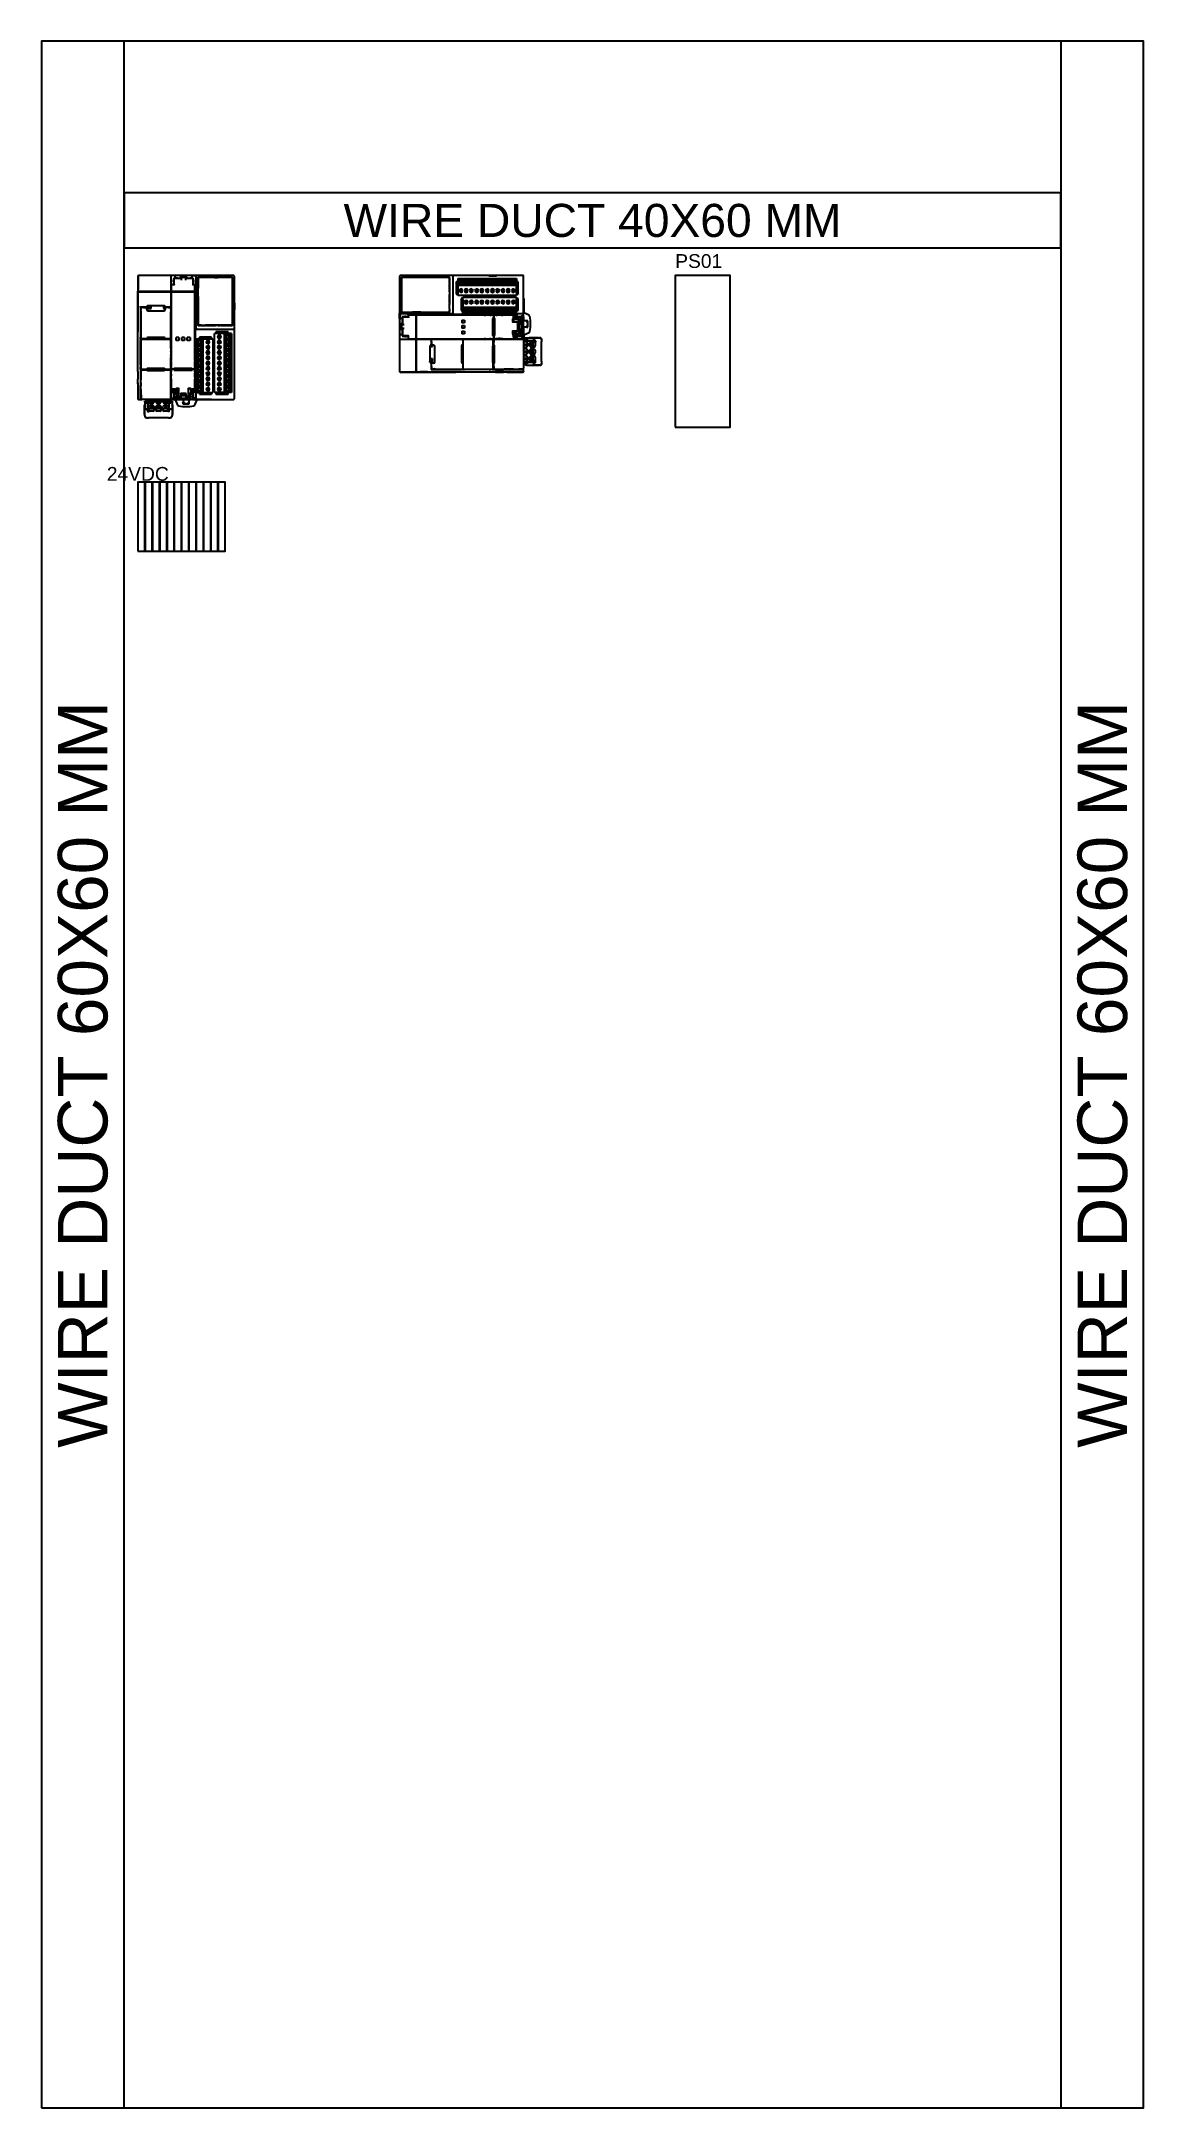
# Model space of a CAD drawing. Header units: millimetres. Extents: x 0 to 800, y 0 to 1500.
import ezdxf
from ezdxf.enums import TextEntityAlignment as Align

# ---------------------------------------------------------------- set-up
doc = ezdxf.new("R2010")
doc.units = ezdxf.units.MM
for name, color, linetype in [('DUCT', 5, 'Continuous'), ('EQUIP', 7, 'Continuous'), ('PLATE', 8, 'Continuous'), ('TEXT', 3, 'Continuous')]:
    doc.layers.add(name, color=color, linetype=linetype)
doc.styles.add('ARIAL', font='arial.ttf')

msp = doc.modelspace()

# ---------------------------------------------------------------- texts
at = {"layer": 'TEXT', "style": 'ARIAL'}
for s, height, p in [('WIRE DUCT 40X60 MM', 24, (400, 1370)), ('24VDC', 10, (70, 1186))]:
    msp.add_text(s, height=height, dxfattribs=at).set_placement(p, align=Align.MIDDLE_CENTER)
msp.add_text('PS01', height=10, dxfattribs=at).set_placement((460, 1332.5), align=Align.BOTTOM_LEFT)
for p in [(30, 750), (770, 750)]:
    msp.add_text('WIRE DUCT 60X60 MM', height=36, rotation=90, dxfattribs=at).set_placement(p, align=Align.MIDDLE_CENTER)

# ---------------------------------------------------------------- blocks, each defined once
blk = doc.blocks.new('EQ_plc_idec_FC6A_D16', base_point=(0, 0))
for p, q in [((0.1, 94.5), (0, 94.5)), ((0, 94.5), (0, 62.5)), ((0.1, 102.8), (0.1, 93.3)), ((0.2, 93.3), (0.1, 93.3)), ((0.1, 93.3), (0.1, 91.3)), ((0.1, 91.1), (0.2, 93.1)), ((0.1, 91.3), (0.1, 91.3)), ((0.1, 91.3), (0.1, 91.1)), ((0.1, 88.6), (0.1, 91.1)), ((0.3, 103.1), (0.2, 103.1)), ((0.2, 102.8), (0.2, 93.1)), ((0.3, 91.6), (0.3, 91.6)), ((0.3, 91.3), (0.3, 91.3)), ((0.7, 103.3), (0.6, 103.3)), ((40.3, 103.3), (0.7, 103.3)), ((23.7, 91.6), (0.8, 91.6)), ((23.7, 91.6), (0.8, 91.6)), ((23.7, 91.3), (0.8, 91.3)), ((23.7, 91.3), (0.8, 91.3)), ((24, 91.6), (24, 91.6)), ((24, 91.3), (24, 91.3)), ((24.1, 103), (24.1, 95.7)), ((24.1, 95.7), (24.1, 95.7)), ((24.1, 95.7), (24.1, 92.3)), ((24.1, 95.7), (24.3, 95.7)), ((24.1, 95.7), (24.3, 95.7)), ((24.1, 91.4), (24.1, 91.8)), ((24.1, 91.4), (24.1, 50.5)), ((24.3, 91.4), (24.1, 91.4)), ((24.3, 96.6), (24.3, 76.5)), ((24.4, 91.6), (24.4, 91.6)), ((24.4, 91.6), (24.4, 91.3)), ((41.4, 91.6), (24.4, 91.6)), ((24.4, 91.3), (24.4, 91.3)), ((41.4, 91.3), (24.4, 91.3)), ((24.5, 96.8), (24.6, 96.8)), ((24.6, 96.8), (26.3, 96.8)), ((41.2, 91.6), (24.6, 91.6)), ((41.2, 91.3), (24.6, 91.3)), ((25.6, 99.1), (25.3, 99.1)), ((26.2, 99.1), (25.6, 99.1)), ((27.6, 101.3), (26.2, 101.3)), ((27.4, 101.3), (26.2, 101.3)), ((26.2, 101), (26.2, 101.1)), ((26.2, 101), (26.2, 101)), ((26.2, 100), (26.2, 101)), ((26.2, 100), (26.3, 100)), ((26.2, 97.1), (26.2, 98.1)), ((26.2, 98.1), (26.3, 98.1)), ((26.2, 97.1), (26.2, 97.1)), ((26.2, 97.1), (26.2, 97.1)), ((26.2, 96.9), (26.3, 96.9)), ((26.3, 99.1), (26.3, 100.7)), ((26.3, 96.8), (26.3, 99.1)), ((31.7, 101.1), (26.7, 101.1)), ((27.2, 101.6), (27.2, 103)), ((27.3, 101.6), (27.3, 102.3)), ((28.7, 101.3), (27.6, 101.3)), ((28.7, 101.3), (30.2, 101.3)), ((28.7, 101.1), (28.7, 101.3)), ((31.2, 101.3), (30.2, 101.3)), ((30.2, 101.3), (30.2, 101.1)), ((31.2, 102.8), (31.2, 102.3)), ((31.2, 102.1), (31.2, 102.8)), ((31.2, 102.8), (35.2, 102.8)), ((31.2, 102.1), (31.2, 102.1)), ((31.2, 101.3), (31.2, 102.1)), ((31.2, 102.1), (31.2, 101.4)), ((35.2, 102.1), (31.2, 102.1)), ((31.2, 102.1), (35.2, 102.1)), ((31.2, 101.3), (31.2, 101.3)), ((31.7, 101.3), (31.2, 101.3)), ((31.7, 101.6), (31.7, 101.1)), ((34.5, 101.8), (31.9, 101.8)), ((34.7, 101.6), (34.7, 101.1)), ((35.2, 101.3), (34.7, 101.3)), ((39.7, 101.1), (34.7, 101.1)), ((35.2, 102.8), (35.2, 102.1)), ((35.2, 102.3), (35.2, 102.8)), ((35.2, 102.1), (35.2, 101.3)), ((35.2, 102.1), (35.2, 102.1)), ((35.2, 101.4), (35.2, 102.1)), ((35.2, 101.3), (35.2, 101.3)), ((36.2, 101.3), (35.2, 101.3)), ((36.2, 101.3), (37.7, 101.3)), ((36.2, 101.1), (36.2, 101.3)), ((38.8, 101.3), (37.7, 101.3)), ((37.7, 101.3), (37.7, 101.1)), ((40.2, 101.3), (38.8, 101.3)), ((38.9, 103.3), (42.8, 103.3)), ((40.2, 101.3), (38.9, 101.3)), ((39.1, 103), (39.1, 101.6)), ((42.3, 103), (39.1, 103)), ((40.1, 101), (40.2, 101.1)), ((40.1, 101), (40.1, 100)), ((40.1, 101), (40.1, 101)), ((40.1, 100.7), (40.1, 99.1)), ((40.1, 100.6), (40.1, 100.6)), ((40.1, 100.1), (40.1, 100.1)), ((40.1, 100), (40.1, 100)), ((40.1, 99.1), (40.1, 96.8)), ((40.1, 98.1), (40.1, 97.1)), ((40.1, 98.1), (40.1, 98.1)), ((40.1, 97.1), (40.1, 97.1)), ((40.1, 97.1), (40.2, 97.1)), ((40.1, 96.9), (40.2, 96.9)), ((40.1, 96.8), (41.2, 96.8)), ((40.8, 99.1), (40.2, 99.1)), ((43.3, 103.3), (40.3, 103.3)), ((40.3, 103.3), (40.3, 103.3)), ((43.3, 103.3), (40.3, 103.3)), ((40.8, 99.1), (41.1, 99.1)), ((41.2, 96.8), (41.3, 96.8)), ((41.4, 91.3), (41.4, 91.6)), ((41.4, 91.6), (41.4, 91.6)), ((41.4, 91.3), (41.4, 91.3)), ((41.5, 96.6), (41.7, 96.8)), ((41.5, 96.6), (41.7, 96.8)), ((41.5, 76.5), (41.5, 96.6)), ((42, 96.8), (41.7, 96.8)), ((41.7, 96.8), (41.7, 96.8)), ((41.7, 96.8), (42.3, 96.8)), ((41.7, 95.7), (41.7, 96.5)), ((41.8, 95.7), (41.7, 95.7)), ((41.8, 95.7), (41.7, 95.7)), ((41.7, 95.7), (41.7, 79.5)), ((41.7, 95.7), (41.7, 95.7)), ((41.8, 93.3), (41.7, 93.3)), ((41.8, 91.3), (41.7, 91.3)), ((41.8, 79.5), (41.8, 95.7)), ((41.8, 91.3), (42.1, 91.3)), ((42.4, 91.3), (42.1, 91.3)), ((42.3, 97.9), (42.3, 102.8)), ((42.3, 97.9), (42.3, 97.8)), ((42.3, 97.9), (42.3, 97.8)), ((42.3, 97.9), (42.3, 97.9)), ((42.3, 96.8), (42.3, 97.9)), ((42.3, 97.8), (42.3, 96.8)), ((42.3, 97.8), (42.3, 96.8)), ((42.3, 97.8), (42.3, 97.8)), ((42.4, 96.7), (42.3, 96.8)), ((42.3, 96.8), (42.3, 96.8)), ((42.3, 96.8), (42.3, 96.8)), ((42.4, 96.4), (42.4, 91.3)), ((43.3, 103.3), (43.3, 103.3)), ((69.6, 103.3), (43.3, 103.3)), ((43.6, 101.7), (43.6, 67.4)), ((43.7, 101.6), (43.7, 101.6)), ((43.7, 101.6), (43.7, 94)), ((43.7, 101.6), (43.7, 101.6)), ((43.7, 92.5), (43.7, 94)), ((43.7, 94), (43.7, 94)), ((43.7, 89.5), (43.7, 92.5)), ((43.7, 92.5), (43.7, 92.5)), ((54.2, 102), (43.9, 102)), ((44, 101.9), (44, 101.9)), ((55.7, 101.9), (44, 101.9)), ((54.2, 102), (54.7, 102)), ((54.2, 101.9), (54.2, 102)), ((59, 102), (54.7, 102)), ((54.7, 102), (54.7, 102)), ((54.7, 102), (54.7, 101.9)), ((54.7, 102), (54.7, 101.9)), ((55.7, 101.9), (58, 101.9)), ((55.7, 101.9), (55.7, 101.9)), ((58, 101.9), (58, 101.9)), ((68.4, 101.9), (58, 101.9)), ((59, 102), (59.5, 102)), ((59, 102), (59, 102)), ((59, 102), (59, 101.9)), ((59, 101.9), (59, 102)), ((68.5, 102), (59.5, 102)), ((59.5, 102), (59.5, 101.9)), ((68.4, 101.9), (68.4, 101.9)), ((68.7, 101.6), (68.7, 101.6)), ((68.7, 67.5), (68.7, 101.6)), ((68.8, 67.4), (68.8, 101.7)), ((70.1, 83.6), (70.1, 102.8)), ((70.1, 99.8), (70.2, 99.8)), ((70.2, 67.8), (70.2, 99.8)), ((0.2, 88.6), (0.1, 88.6)), ((0.1, 88.6), (0.1, 88.6)), ((0.1, 88.6), (0.1, 88.6)), ((0.1, 88.6), (0.1, 88.3)), ((0.1, 88.6), (0.1, 88.6)), ((0.1, 88.6), (0.1, 88.6)), ((0.1, 83.3), (0.1, 88.3)), ((0.2, 88.3), (0.1, 88.3)), ((0.2, 83.3), (0.1, 83.3)), ((0.1, 83.3), (0.1, 83)), ((0.1, 33.6), (0.1, 83)), ((0.1, 83), (0.1, 83)), ((0.1, 83), (0.1, 83)), ((0.1, 83), (0.2, 83)), ((0.1, 83), (0.1, 83)), ((0.1, 83), (0.1, 83)), ((0.2, 83), (0.2, 88.6)), ((1.9, 80.3), (2, 80.3)), ((2, 80.3), (2, 59.3)), ((3.4, 80.3), (2, 80.3)), ((2.3, 79.4), (2.3, 78.9)), ((2.3, 78.9), (2.3, 78.9)), ((2.3, 77), (2.3, 60.1)), ((2.5, 80.1), (2.5, 80.1)), ((4.1, 80.1), (2.5, 80.1)), ((6.6, 80.3), (3.7, 80.3)), ((3.7, 80.3), (3.7, 80.3)), ((3.7, 80.3), (3.7, 80.3)), ((3.7, 80.3), (3.7, 80.3)), ((3.7, 80.1), (3.7, 80.3)), ((4.1, 80.3), (4.1, 80.2)), ((4.1, 80.2), (4.1, 80.1)), ((4.1, 80.2), (6.6, 80.2)), ((6.5, 80.3), (6.6, 80.3)), ((6.6, 80.4), (6.6, 80.2)), ((6.6, 80.3), (6.6, 80.4)), ((6.6, 80.1), (6.6, 80.2)), ((7.7, 79.7), (6.6, 79.8)), ((6.6, 79.3), (9.6, 79.3)), ((7.3, 79.7), (7.3, 81.3)), ((7.3, 81.3), (7.6, 81.3)), ((7.4, 81.1), (7.4, 81.3)), ((7.4, 81.1), (7.6, 81.1)), ((7.4, 80.3), (7.4, 80.5)), ((7.4, 80.5), (7.6, 80.5)), ((7.4, 80.3), (7.6, 80.3)), ((7.6, 81.3), (7.8, 81.3)), ((7.6, 81.3), (7.6, 81.1)), ((9.6, 81.3), (7.6, 81.3)), ((7.6, 81.3), (7.6, 81.3)), ((7.6, 81.1), (7.8, 81.1)), ((7.6, 80.5), (7.8, 80.5)), ((7.6, 80.5), (7.6, 80.3)), ((7.6, 80.3), (7.8, 80.3)), ((7.6, 77.7), (18.8, 77.7)), ((7.7, 79.7), (7.8, 79.7)), ((7.7, 79.7), (7.7, 79.3)), ((7.7, 79.5), (7.8, 79.5)), ((9.4, 81.3), (7.8, 81.3)), ((7.8, 81.3), (7.8, 81.3)), ((7.8, 81.3), (7.8, 80.3)), ((7.8, 80.3), (7.8, 79.8)), ((7.8, 79.8), (9.4, 79.8)), ((7.8, 79.8), (7.8, 79.3)), ((9.4, 81.3), (9.4, 81.3)), ((9.4, 81.3), (9.4, 80.3)), ((9.6, 81.1), (9.4, 81.1)), ((9.6, 80.8), (9.4, 80.8)), ((9.6, 80.3), (9.4, 80.3)), ((9.4, 80.3), (9.4, 79.8)), ((9.6, 80), (9.4, 80)), ((9.4, 79.8), (9.4, 79.3)), ((9.6, 79.5), (9.4, 79.5)), ((18.7, 81.3), (9.6, 81.3)), ((9.6, 81.3), (9.6, 81.3)), ((9.6, 79.3), (9.6, 81.3)), ((18.8, 81.4), (18.7, 81.4)), ((18.7, 81.4), (18.7, 81.3)), ((18.7, 81.3), (18.7, 81.3)), ((18.7, 81.3), (18.7, 81.3)), ((19.2, 81.3), (18.7, 81.3)), ((18.7, 81.3), (18.7, 79.3)), ((18.7, 79.3), (19.8, 79.3)), ((19.8, 80.2), (19.8, 80.4)), ((19.8, 80.4), (19.8, 80.3)), ((19.8, 80.3), (19.9, 80.3)), ((22.6, 80.3), (19.8, 80.3)), ((22.3, 80.2), (19.8, 80.2)), ((19.8, 80.1), (19.8, 80.2)), ((22.3, 80.2), (22.3, 80.3)), ((22.3, 80.1), (22.3, 80.2)), ((22.3, 80.1), (23.9, 80.1)), ((22.6, 80.3), (22.7, 80.3)), ((22.7, 80.3), (22.7, 80.3)), ((22.7, 80.1), (22.7, 80.3)), ((23.7, 80.3), (23, 80.3)), ((23.9, 80.1), (23.9, 80.1)), ((24.1, 78.9), (24.1, 79.4)), ((24.1, 77.3), (24.1, 77.3)), ((24.1, 60.1), (24.1, 77)), ((24.3, 76.5), (24.3, 42)), ((41.5, 77.6), (41.7, 77.2)), ((41.5, 42), (41.5, 76.5)), ((41.7, 78.3), (41.7, 79.5)), ((41.7, 79.5), (41.8, 79.5)), ((41.7, 79.5), (41.7, 79.5)), ((41.7, 77.2), (41.7, 72.7)), ((41.7, 77.2), (41.7, 77.2)), ((41.8, 19), (41.8, 86.8)), ((42.1, 86.8), (42.1, 86.8)), ((42.4, 86.8), (42.1, 86.8)), ((42.4, 64.8), (42.4, 86.8)), ((43.7, 88), (43.7, 89.5)), ((43.7, 89.5), (43.7, 89.5)), ((43.7, 88), (43.7, 67.5)), ((43.7, 88), (43.7, 88)), ((70.1, 83.6), (70, 83.6)), ((70, 83.6), (70, 78)), ((70.1, 83.3), (70, 83.3)), ((70.1, 78.3), (70, 78.3)), ((70, 78), (70.1, 78)), ((70.1, 83.6), (70.1, 83.6)), ((70.1, 83.6), (70.1, 83.6)), ((70.1, 83.6), (70.1, 83.6)), ((70.1, 83.3), (70.1, 83.6)), ((70.1, 83.6), (70.1, 83.6)), ((70.1, 83.3), (70.1, 78.3)), ((70.1, 78), (70.1, 78.3)), ((70.1, 78), (70.1, 78)), ((70.1, 78), (70.1, 78)), ((70.1, 38.6), (70.1, 78)), ((70.1, 78), (70.1, 78)), ((70.1, 78), (70.1, 78)), ((0.1, 62.5), (0, 62.5)), ((2.3, 60), (2.3, 57.6)), ((24.1, 57.6), (24.1, 60)), ((41.7, 72.7), (41.7, 70.1)), ((41.7, 72.7), (41.7, 72.7)), ((41.7, 72.7), (41.7, 70.1)), ((41.7, 70.2), (41.7, 70.2)), ((41.7, 70.1), (41.7, 62.5)), ((41.7, 70.1), (41.7, 70.1)), ((41.7, 57.1), (41.7, 62.5)), ((41.7, 62.5), (41.7, 62.5)), ((41.7, 62.5), (41.7, 57.1)), ((42.9, 64.3), (69.5, 64.3)), ((43.7, 67.5), (43.7, 67.5)), ((43.7, 67.5), (43.7, 67.5)), ((43.9, 67.1), (45.4, 67.1)), ((46.1, 67.2), (44, 67.2)), ((44, 67.2), (44, 67.2)), ((44, 67.2), (44, 67.2)), ((45.4, 67.1), (45.4, 67.2)), ((45.9, 67.1), (45.4, 67.1)), ((46.1, 67.2), (45.9, 67.2)), ((45.9, 67.2), (45.9, 67.1)), ((45.9, 67.1), (45.9, 67.1)), ((45.9, 67.1), (49.3, 67.1)), ((46.1, 67.2), (49.1, 67.2)), ((46.1, 67.1), (46.1, 67.2)), ((60.6, 67.2), (49.1, 67.2)), ((49.1, 67.2), (49.1, 67.1)), ((49.3, 67.1), (49.3, 67.2)), ((49.3, 67.1), (49.3, 67.1)), ((49.8, 67.1), (49.3, 67.1)), ((49.8, 67.2), (49.8, 67.1)), ((49.8, 67.1), (56.4, 67.1)), ((55.7, 18.4), (55.7, 61.1)), ((55.9, 61.1), (55.7, 61.1)), ((60.8, 61.1), (55.9, 61.1)), ((56.4, 67.2), (56.4, 67.1)), ((56.4, 67.1), (56.4, 67.1)), ((58.4, 67.1), (56.4, 67.1)), ((65.5, 62.3), (56.7, 62.3)), ((56.7, 62.3), (56.7, 61.1)), ((56.8, 62.2), (56.7, 62.3)), ((56.8, 62.2), (56.8, 61.1)), ((65.4, 62.2), (56.8, 62.2)), ((56.8, 61.6), (64.6, 61.6)), ((58.4, 67.1), (58.4, 67.2)), ((58.4, 67.1), (58.4, 67.1)), ((58.4, 67.1), (59.9, 67.1)), ((58.9, 57.6), (58.9, 60)), ((59.5, 60), (59.5, 57.6)), ((59.9, 67.1), (59.9, 67.2)), ((60.4, 67.1), (59.9, 67.1)), ((60.4, 67.1), (60.4, 67.2)), ((60.4, 67.1), (60.4, 67.1)), ((60.4, 67.1), (63.8, 67.1)), ((63.6, 67.2), (60.6, 67.2)), ((60.6, 67.1), (60.6, 67.2)), ((61.2, 61.1), (60.8, 61.1)), ((63, 61.1), (61.2, 61.1)), ((63, 18.4), (63, 61.1)), ((63.1, 61.1), (63, 61.1)), ((63, 61.1), (63, 61.1)), ((63.1, 61.1), (63.1, 60.3)), ((63.1, 61.1), (63.1, 61.1)), ((67.8, 61.1), (63.1, 61.1)), ((63.1, 57.3), (63.1, 60.3)), ((63.1, 60.3), (67.3, 60.3)), ((64.1, 59.6), (63.1, 60.3)), ((68.4, 67.2), (63.6, 67.2)), ((63.6, 67.2), (63.6, 67.1)), ((63.8, 67.1), (63.8, 67.2)), ((63.8, 67.1), (63.8, 67.1)), ((64.3, 67.1), (63.8, 67.1)), ((64.3, 67.2), (64.3, 67.1)), ((64.3, 67.1), (68.5, 67.1)), ((64.6, 61.1), (64.6, 62.2)), ((65.4, 62.2), (65.5, 62.3)), ((65.4, 61.1), (65.4, 62.2)), ((65.5, 61.1), (65.5, 62.3)), ((66.3, 59.6), (67.3, 60.3)), ((67.3, 60.3), (67.3, 57.3)), ((68, 61.1), (67.8, 61.1)), ((68, 61.1), (68, 18.4)), ((68.4, 67.2), (68.4, 67.2)), ((68.4, 67.2), (68.4, 67.2)), ((68.7, 67.5), (68.7, 67.5)), ((70.1, 67.8), (70.2, 67.8)), ((2, 57.3), (1.9, 57.3)), ((1.9, 56.9), (1.9, 57.2)), ((1.9, 56.7), (1.9, 56.4)), ((1.9, 56.2), (2, 56.1)), ((2, 59.3), (2, 59.3)), ((2.3, 59.3), (2, 59.3)), ((2, 59), (2, 58.7)), ((2, 57.8), (2, 58.5)), ((2, 57.3), (2, 57.8)), ((2, 57.8), (2.3, 57.8)), ((2.5, 57.3), (2, 57.3)), ((2, 38.4), (2, 56.1)), ((2.3, 56.1), (2, 56.1)), ((2.3, 56.8), (2.3, 56.7)), ((2.4, 57.5), (2.4, 57.4)), ((2.5, 57.3), (2.5, 57.3)), ((6.4, 57.3), (2.5, 57.3)), ((2.7, 57.2), (2.7, 57.2)), ((2.8, 57.2), (2.8, 57.2)), ((2.8, 57.2), (23.5, 57.2)), ((6.6, 57.8), (6.6, 57.6)), ((6.6, 57.6), (6.6, 57.5)), ((6.6, 57.6), (6.6, 57.6)), ((7, 58.1), (7, 57.2)), ((7.1, 58), (7, 58.1)), ((7.6, 58.1), (7, 58.1)), ((7.1, 57.2), (7.1, 58)), ((7.1, 58), (19.3, 58)), ((19.2, 58.3), (7.2, 58.3)), ((7.6, 58.3), (7.6, 58.1)), ((7.6, 58.1), (7.6, 58.1)), ((9.6, 58.1), (7.6, 58.1)), ((7.8, 58.1), (7.8, 58.3)), ((7.8, 58.1), (7.8, 58.1)), ((9.4, 58.3), (9.4, 58.1)), ((9.4, 58.1), (9.4, 58.1)), ((9.6, 58.1), (9.6, 58.3)), ((9.6, 58.1), (9.6, 58.1)), ((10.7, 58.1), (9.6, 58.1)), ((10.7, 58.3), (10.7, 58.1)), ((10.7, 58), (10.7, 58.1)), ((15.7, 58), (10.7, 58)), ((15.4, 58.2), (11, 58.2)), ((11, 58), (11, 58.2)), ((15.4, 58), (15.4, 58.2)), ((15.7, 58.1), (15.7, 58.3)), ((15.7, 58), (15.7, 58.1)), ((19.3, 58.1), (15.7, 58.1)), ((19.3, 57.2), (19.3, 58.1)), ((19.3, 58.1), (19.3, 58)), ((19.3, 58), (19.3, 57.2)), ((19.8, 57.6), (19.8, 57.8)), ((19.8, 57.5), (19.8, 57.6)), ((23.9, 57.3), (20, 57.3)), ((22.6, 57.2), (22.6, 57.3)), ((23.1, 57.3), (23.2, 57.3)), ((23.7, 57.3), (23.5, 57.3)), ((23.6, 57.2), (23.6, 57.2)), ((23.8, 57.3), (23.9, 57.3)), ((23.9, 57.3), (23.9, 57.4)), ((23.9, 57.3), (23.9, 57.3)), ((24, 53.9), (24, 56.7)), ((24, 48.1), (24, 45.6)), ((24, 47.8), (24, 48.1)), ((24, 45.2), (24, 45.6)), ((24, 45.6), (24, 45.6)), ((24.1, 50.7), (24.1, 54.3)), ((24.1, 50.3), (24.1, 50.7)), ((24.1, 50.5), (24.1, 50.5)), ((24.1, 50.5), (24.1, 44)), ((24.1, 50.5), (24.1, 44)), ((24.1, 50.4), (24.1, 43.8)), ((24.1, 50.3), (24.1, 49.2)), ((24.1, 49.2), (24.1, 49.2)), ((24.1, 49.2), (24.1, 44.6)), ((29.9, 58.2), (27.9, 58.2)), ((27.9, 56.2), (27.9, 58.2)), ((27.9, 56.2), (27.9, 58.2)), ((29.9, 58.2), (27.9, 58.2)), ((29.9, 56.2), (27.9, 56.2)), ((29.9, 56.2), (27.9, 56.2)), ((29.9, 58.2), (29.9, 56.2)), ((29.9, 58.2), (29.9, 56.2)), ((33.9, 58.2), (31.9, 58.2)), ((31.9, 56.2), (31.9, 58.2)), ((31.9, 56.2), (31.9, 58.2)), ((33.9, 58.2), (31.9, 58.2)), ((33.9, 56.2), (31.9, 56.2)), ((33.9, 56.2), (31.9, 56.2)), ((33.9, 58.2), (33.9, 56.2)), ((33.9, 58.2), (33.9, 56.2)), ((37.9, 58.2), (35.9, 58.2)), ((35.9, 56.2), (35.9, 58.2)), ((35.9, 56.2), (35.9, 58.2)), ((37.9, 58.2), (35.9, 58.2)), ((37.9, 56.2), (35.9, 56.2)), ((37.9, 56.2), (35.9, 56.2)), ((37.9, 58.2), (37.9, 56.2)), ((37.9, 58.2), (37.9, 56.2)), ((41.7, 57.1), (41.7, 56.4)), ((41.7, 57.1), (41.7, 57.1)), ((41.7, 53.6), (41.7, 56.4)), ((41.7, 56.4), (41.7, 56.4)), ((41.7, 56.4), (41.7, 53.6)), ((41.7, 52.6), (41.7, 53.6)), ((41.7, 53.6), (41.7, 53.6)), ((41.7, 49.8), (41.7, 52.6)), ((41.7, 52.6), (41.7, 52.6)), ((41.7, 52.6), (41.7, 49.8)), ((41.7, 48.8), (41.7, 49.8)), ((41.7, 49.8), (41.7, 49.8)), ((41.7, 46), (41.7, 48.8)), ((41.7, 48.8), (41.7, 48.8)), ((41.7, 48.8), (41.7, 45.9)), ((41.7, 45.9), (41.7, 46)), ((41.7, 45), (41.7, 45.9)), ((42.1, 18.4), (42.1, 57.3)), ((42.1, 57.3), (42.3, 57.3)), ((42.3, 57.3), (47, 57.3)), ((42.8, 56.5), (47, 56.5)), ((42.8, 53.5), (42.8, 56.5)), ((43.8, 55.8), (42.8, 56.5)), ((43.8, 54.1), (42.8, 53.5)), ((47, 53.5), (42.8, 53.5)), ((42.8, 52.7), (47, 52.7)), ((42.8, 49.7), (42.8, 52.7)), ((43.8, 52), (42.8, 52.7)), ((43.8, 50.3), (42.8, 49.7)), ((47, 49.7), (42.8, 49.7)), ((42.8, 48.9), (47, 48.9)), ((42.8, 45.9), (42.8, 48.9)), ((43.8, 48.2), (42.8, 48.9)), ((43.8, 46.5), (42.8, 45.9)), ((47, 45.9), (42.8, 45.9)), ((42.8, 45.1), (47, 45.1)), ((42.8, 42.1), (42.8, 45.1)), ((43.8, 44.4), (42.8, 45.1)), ((46, 55.8), (43.8, 55.8)), ((43.8, 55.8), (43.8, 54.1)), ((43.8, 54.1), (46, 54.1)), ((43.8, 52), (43.8, 50.3)), ((46, 52), (43.8, 52)), ((43.8, 50.3), (46, 50.3)), ((46, 48.2), (43.8, 48.2)), ((43.8, 48.2), (43.8, 46.5)), ((43.8, 46.5), (46, 46.5)), ((53.5, 58.5), (44.7, 58.5)), ((44.7, 58.5), (44.7, 57.3)), ((44.8, 58.4), (44.7, 58.5)), ((44.8, 58.4), (44.8, 57.3)), ((53.4, 58.4), (44.8, 58.4)), ((45.6, 57.3), (45.6, 58.4)), ((52.6, 57.3), (45.6, 57.3)), ((45.6, 57.3), (45.6, 57.3)), ((47, 56.5), (46, 55.8)), ((46, 54.1), (46, 55.8)), ((46, 54.1), (47, 53.5)), ((47, 52.7), (46, 52)), ((46, 50.3), (46, 52)), ((46, 50.3), (47, 49.7)), ((47, 48.9), (46, 48.2)), ((46, 46.5), (46, 48.2)), ((46, 46.5), (47, 45.9)), ((47, 45.1), (46, 44.4)), ((46.6, 58.4), (46.6, 57.3)), ((47, 56.5), (47, 57.3)), ((47.1, 57.3), (47, 57.3)), ((47, 56.5), (47, 53.5)), ((47, 52.7), (47, 53.5)), ((47, 52.7), (47, 49.7)), ((47, 48.9), (47, 49.7)), ((47, 48.9), (47, 45.9)), ((47, 45.1), (47, 45.9)), ((47, 45.1), (47, 42.1)), ((47.1, 57.3), (47.1, 57.3)), ((47.2, 57.3), (47.1, 57.3)), ((47.2, 57.3), (47.2, 18.4)), ((47.2, 57.3), (48.9, 57.3)), ((48.9, 57.3), (49.4, 57.3)), ((49.4, 57.3), (54.2, 57.3)), ((50.6, 53.8), (50.6, 56.2)), ((50.6, 50), (50.6, 52.4)), ((50.6, 46.1), (50.6, 48.6)), ((51.2, 56.2), (51.2, 53.8)), ((51.2, 52.4), (51.2, 50)), ((51.2, 48.6), (51.2, 46.1)), ((52.6, 57.3), (52.6, 57.3)), ((52.8, 57.3), (52.6, 57.3)), ((52.8, 57.3), (52.8, 57.3)), ((53.4, 58.4), (53.5, 58.5)), ((53.4, 57.3), (53.4, 58.4)), ((53.5, 57.3), (53.5, 58.5)), ((54.2, 57.3), (54.4, 57.3)), ((54.4, 57.3), (54.4, 18.4)), ((58.9, 53.8), (58.9, 56.2)), ((58.9, 50), (58.9, 52.4)), ((58.9, 46.1), (58.9, 48.6)), ((59.5, 56.2), (59.5, 53.8)), ((59.5, 52.4), (59.5, 50)), ((59.5, 48.6), (59.5, 46.1)), ((63.1, 57.3), (64.1, 57.9)), ((63.1, 57.3), (63.1, 56.5)), ((67.3, 57.3), (63.1, 57.3)), ((63.1, 53.5), (63.1, 56.5)), ((63.1, 56.5), (67.3, 56.5)), ((64.1, 55.8), (63.1, 56.5)), ((63.1, 53.5), (64.1, 54.1)), ((63.1, 53.5), (63.1, 52.7)), ((67.3, 53.5), (63.1, 53.5)), ((63.1, 49.7), (63.1, 52.7)), ((63.1, 52.7), (67.3, 52.7)), ((64.1, 52), (63.1, 52.7)), ((63.1, 49.7), (64.1, 50.3)), ((63.1, 49.7), (63.1, 48.9)), ((67.3, 49.7), (63.1, 49.7)), ((63.1, 45.9), (63.1, 48.9)), ((63.1, 48.9), (67.3, 48.9)), ((64.1, 48.2), (63.1, 48.9)), ((63.1, 45.9), (64.1, 46.5)), ((63.1, 45.9), (63.1, 45.1)), ((67.3, 45.9), (63.1, 45.9)), ((63.1, 42.1), (63.1, 45.1)), ((63.1, 45.1), (67.3, 45.1)), ((64.1, 44.4), (63.1, 45.1)), ((64.1, 59.6), (64.1, 57.9)), ((66.3, 59.6), (64.1, 59.6)), ((64.1, 57.9), (66.3, 57.9)), ((64.1, 55.8), (64.1, 54.1)), ((66.3, 55.8), (64.1, 55.8)), ((64.1, 54.1), (66.3, 54.1)), ((64.1, 52), (64.1, 50.3)), ((66.3, 52), (64.1, 52)), ((64.1, 50.3), (66.3, 50.3)), ((66.3, 48.2), (64.1, 48.2)), ((64.1, 48.2), (64.1, 46.5)), ((64.1, 46.5), (66.3, 46.5)), ((66.3, 57.9), (66.3, 59.6)), ((66.3, 57.9), (67.3, 57.3)), ((66.3, 55.8), (67.3, 56.5)), ((66.3, 54.1), (66.3, 55.8)), ((66.3, 54.1), (67.3, 53.5)), ((66.3, 52), (67.3, 52.7)), ((66.3, 50.3), (66.3, 52)), ((66.3, 50.3), (67.3, 49.7)), ((66.3, 48.2), (67.3, 48.9)), ((66.3, 46.5), (66.3, 48.2)), ((66.3, 46.5), (67.3, 45.9)), ((66.3, 44.4), (67.3, 45.1)), ((67.3, 56.5), (67.3, 53.5)), ((67.3, 52.7), (67.3, 49.7)), ((67.3, 48.9), (67.3, 45.9)), ((67.3, 45.1), (67.3, 42.1)), ((0.2, 33.6), (0.1, 33.6)), ((0.1, 33.6), (0.1, 33.6)), ((0.1, 33.6), (0.1, 33.6)), ((0.1, 33.6), (0.1, 33.3)), ((0.1, 33.6), (0.1, 33.6)), ((0.1, 33.6), (0.1, 33.6)), ((0.2, 33.3), (0.1, 33.3)), ((0.1, 33.3), (0.1, 28.3)), ((0.2, 28), (0.2, 33.6)), ((2, 38.4), (2, 38.1)), ((2.3, 38.4), (2, 38.4)), ((2, 37.8), (2, 37.7)), ((2, 37.4), (2, 37)), ((2, 36.5), (2, 37)), ((2.3, 37), (2, 37)), ((2, 36.1), (2, 36.5)), ((2.3, 36.5), (2, 36.5)), ((2, 35.3), (2, 35.8)), ((2, 35), (2, 35)), ((2, 35), (2, 16.5)), ((2.5, 35), (2, 35)), ((2.3, 35.7), (2.3, 35.5)), ((2.3, 34.6), (2.3, 27.5)), ((2.3, 34.6), (2.3, 34.6)), ((2.5, 35.4), (6.6, 35.4)), ((2.5, 35), (2.5, 35)), ((3.8, 35), (2.5, 35)), ((2.5, 35), (2.5, 35)), ((2.6, 34.9), (6.6, 34.9)), ((3.8, 34.9), (3.8, 35)), ((4.1, 35), (3.8, 35)), ((3.8, 34.9), (6.6, 34.9)), ((4.4, 35.4), (4.4, 35.3)), ((6.6, 34.9), (6.6, 34.9)), ((19.2, 35.8), (7.2, 35.8)), ((7.2, 34.4), (19.2, 34.4)), ((7.6, 35), (12.3, 35)), ((7.6, 35), (7.6, 34.4)), ((7.8, 34.8), (7.8, 35)), ((7.8, 34.8), (9.4, 34.8)), ((7.8, 34.8), (7.8, 34.4)), ((9.4, 35), (9.4, 34.8)), ((9.4, 34.8), (9.4, 34.4)), ((12.2, 34.4), (12.2, 34.8)), ((13.4, 35), (12.3, 35)), ((13.4, 35), (16.6, 35)), ((13.5, 34.8), (13.5, 34.4)), ((16.4, 34.4), (16.5, 34.8)), ((17.6, 35), (16.6, 35)), ((17.6, 35), (21.8, 35)), ((17.7, 34.8), (17.8, 34.4)), ((19.8, 35.4), (23.8, 35.4)), ((19.8, 34.9), (23.9, 34.9)), ((19.8, 34.9), (21.9, 34.9)), ((19.8, 34.9), (19.8, 34.9)), ((21.8, 35.3), (21.8, 35.4)), ((21.8, 35), (21.8, 34.9)), ((21.9, 34.9), (21.9, 35)), ((22.7, 35), (21.9, 35)), ((22.7, 35), (22.7, 35)), ((23, 35), (22.7, 35)), ((23.9, 34.9), (22.7, 34.9)), ((23.1, 35), (23, 35)), ((23, 35), (23, 34.9)), ((24, 35.5), (24.1, 36.3)), ((24.1, 44.6), (24.1, 44.6)), ((24.1, 44.6), (24.1, 43.5)), ((24.1, 44.6), (24.1, 44.6)), ((24.1, 44), (24.1, 44)), ((24.1, 44), (24.1, 28.1)), ((24.1, 43.5), (24.1, 43.8)), ((24.1, 36.8), (24.1, 43.8)), ((24.1, 40.8), (24.1, 36.2)), ((24.1, 36.8), (24.1, 36.8)), ((24.3, 42), (24.3, 42)), ((24.3, 41.5), (24.3, 41.4)), ((24.3, 41), (24.3, 37.8)), ((24.3, 37.4), (24.3, 37.3)), ((24.3, 36.8), (24.3, 35.5)), ((24.3, 36.8), (24.3, 36.8)), ((24.3, 35.5), (24.3, 35.5)), ((24.3, 34.2), (24.3, 33.6)), ((24.3, 33.6), (24.3, 33.6)), ((24.3, 31.6), (24.3, 33.1)), ((24.4, 31.6), (24.3, 31.6)), ((24.3, 28.9), (24.3, 30.4)), ((24.3, 30.4), (24.4, 30.4)), ((24.6, 35), (24.5, 35)), ((26.2, 35.2), (24.6, 35.2)), ((24.6, 35.2), (24.6, 35.2)), ((26.3, 35), (24.6, 35)), ((24.6, 35), (24.6, 35)), ((26.3, 35.3), (26.3, 35.3)), ((39, 35.8), (26.8, 35.8)), ((39, 34.4), (26.8, 34.4)), ((39.5, 35.3), (39.5, 35.3)), ((39.5, 34.9), (39.6, 35)), ((41.3, 35.2), (39.6, 35.2)), ((41.3, 35), (39.6, 35)), ((41.3, 35.2), (41.3, 35.2)), ((41.3, 35), (41.3, 35)), ((41.5, 42), (41.5, 42)), ((41.5, 41.4), (41.5, 41.5)), ((41.5, 37.8), (41.5, 41)), ((41.5, 37.3), (41.5, 37.4)), ((41.5, 35.5), (41.5, 36.8)), ((41.5, 36.8), (41.5, 36.8)), ((41.5, 35.5), (41.5, 35.5)), ((41.5, 35.5), (41.5, 35.5)), ((41.5, 33.6), (41.5, 34.2)), ((41.5, 33.5), (41.5, 33.6)), ((41.5, 33), (41.5, 33)), ((41.5, 29.4), (41.5, 32.6)), ((41.7, 42.1), (41.7, 45)), ((41.7, 45), (41.7, 45)), ((41.7, 45), (41.7, 42.1)), ((41.7, 41.2), (41.7, 42.1)), ((41.7, 42.1), (41.7, 42.1)), ((41.7, 38.3), (41.7, 41.2)), ((41.7, 41.2), (41.7, 41.2)), ((41.7, 41.2), (41.7, 38.3)), ((41.7, 37.3), (41.7, 38.3)), ((41.7, 38.3), (41.7, 38.3)), ((41.7, 34.5), (41.7, 37.3)), ((41.7, 37.3), (41.7, 37.3)), ((41.7, 37.3), (41.7, 34.5)), ((41.7, 33.5), (41.7, 34.5)), ((41.7, 34.5), (41.7, 34.5)), ((41.7, 30.7), (41.7, 33.5)), ((41.7, 33.5), (41.7, 33.5)), ((41.7, 33.5), (41.7, 30.7)), ((41.7, 29.7), (41.7, 30.7)), ((41.7, 30.7), (41.7, 30.7)), ((43.8, 42.7), (42.8, 42.1)), ((47, 42.1), (42.8, 42.1)), ((42.8, 41.2), (47, 41.2)), ((42.8, 38.2), (42.8, 41.2)), ((43.8, 40.6), (42.8, 41.2)), ((43.8, 38.9), (42.8, 38.2)), ((47, 38.2), (42.8, 38.2)), ((42.8, 37.4), (47, 37.4)), ((42.8, 34.4), (42.8, 37.4)), ((43.8, 36.8), (42.8, 37.4)), ((43.8, 35.1), (42.8, 34.4)), ((47, 34.4), (42.8, 34.4)), ((42.8, 33.6), (47, 33.6)), ((42.8, 30.6), (42.8, 33.6)), ((43.8, 33), (42.8, 33.6)), ((43.8, 31.3), (42.8, 30.6)), ((47, 30.6), (42.8, 30.6)), ((43.8, 44.4), (43.8, 42.7)), ((46, 44.4), (43.8, 44.4)), ((43.8, 42.7), (46, 42.7)), ((43.8, 40.6), (43.8, 38.9)), ((46, 40.6), (43.8, 40.6)), ((43.8, 38.9), (46, 38.9)), ((46, 36.8), (43.8, 36.8)), ((43.8, 36.8), (43.8, 35.1)), ((43.8, 35.1), (46, 35.1)), ((43.8, 33), (43.8, 31.3)), ((46, 33), (43.8, 33)), ((43.8, 31.3), (46, 31.3)), ((46, 42.7), (46, 44.4)), ((46, 42.7), (47, 42.1)), ((47, 41.2), (46, 40.6)), ((46, 38.9), (46, 40.6)), ((46, 38.9), (47, 38.2)), ((47, 37.4), (46, 36.8)), ((46, 35.1), (46, 36.8)), ((46, 35.1), (47, 34.4)), ((47, 33.6), (46, 33)), ((46, 31.3), (46, 33)), ((46, 31.3), (47, 30.6)), ((47, 41.2), (47, 42.1)), ((47, 41.2), (47, 38.2)), ((47, 37.4), (47, 38.2)), ((47, 37.4), (47, 34.4)), ((47, 33.6), (47, 34.4)), ((47, 33.6), (47, 30.6)), ((47, 29.8), (47, 30.6)), ((50.6, 42.3), (50.6, 44.8)), ((50.6, 38.5), (50.6, 41)), ((50.6, 34.7), (50.6, 37.1)), ((50.6, 30.9), (50.6, 33.3)), ((51.2, 44.8), (51.2, 42.3)), ((51.2, 41), (51.2, 38.5)), ((51.2, 37.1), (51.2, 34.7)), ((51.2, 33.3), (51.2, 30.9)), ((58.9, 42.3), (58.9, 44.8)), ((58.9, 38.5), (58.9, 41)), ((58.9, 34.7), (58.9, 37.1)), ((58.9, 30.9), (58.9, 33.3)), ((59.5, 44.8), (59.5, 42.3)), ((59.5, 41), (59.5, 38.5)), ((59.5, 37.1), (59.5, 34.7)), ((59.5, 33.3), (59.5, 30.9)), ((63.1, 42.1), (64.1, 42.7)), ((63.1, 42.1), (63.1, 41.2)), ((67.3, 42.1), (63.1, 42.1)), ((63.1, 38.2), (63.1, 41.2)), ((63.1, 41.2), (67.3, 41.2)), ((64.1, 40.6), (63.1, 41.2)), ((63.1, 38.2), (64.1, 38.9)), ((63.1, 38.2), (63.1, 37.4)), ((67.3, 38.2), (63.1, 38.2)), ((63.1, 34.4), (63.1, 37.4)), ((63.1, 37.4), (67.3, 37.4)), ((64.1, 36.8), (63.1, 37.4)), ((63.1, 34.4), (64.1, 35.1)), ((63.1, 34.4), (63.1, 33.6)), ((67.3, 34.4), (63.1, 34.4)), ((63.1, 30.6), (63.1, 33.6)), ((63.1, 33.6), (67.3, 33.6)), ((64.1, 33), (63.1, 33.6)), ((63.1, 30.6), (64.1, 31.3)), ((63.1, 30.6), (63.1, 29.8)), ((67.3, 30.6), (63.1, 30.6)), ((66.3, 44.4), (64.1, 44.4)), ((64.1, 44.4), (64.1, 42.7)), ((64.1, 42.7), (66.3, 42.7)), ((64.1, 40.6), (64.1, 38.9)), ((66.3, 40.6), (64.1, 40.6)), ((64.1, 38.9), (66.3, 38.9)), ((66.3, 36.8), (64.1, 36.8)), ((64.1, 36.8), (64.1, 35.1)), ((64.1, 35.1), (66.3, 35.1)), ((64.1, 33), (64.1, 31.3)), ((66.3, 33), (64.1, 33)), ((64.1, 31.3), (66.3, 31.3)), ((66.3, 42.7), (66.3, 44.4)), ((66.3, 42.7), (67.3, 42.1)), ((66.3, 40.6), (67.3, 41.2)), ((66.3, 38.9), (66.3, 40.6)), ((66.3, 38.9), (67.3, 38.2)), ((66.3, 36.8), (67.3, 37.4)), ((66.3, 35.1), (66.3, 36.8)), ((66.3, 35.1), (67.3, 34.4)), ((66.3, 33), (67.3, 33.6)), ((66.3, 31.3), (66.3, 33)), ((66.3, 31.3), (67.3, 30.6)), ((67.3, 41.2), (67.3, 38.2)), ((67.3, 37.4), (67.3, 34.4)), ((67.3, 33.6), (67.3, 30.6)), ((70.1, 38.6), (70, 38.6)), ((70, 38.6), (70, 33)), ((70.1, 38.3), (70, 38.3)), ((70.1, 33.3), (70, 33.3)), ((70, 33), (70.1, 33)), ((70.1, 38.6), (70.1, 38.6)), ((70.1, 38.6), (70.1, 38.6)), ((70.1, 38.6), (70.1, 38.6)), ((70.1, 38.3), (70.1, 38.6)), ((70.1, 38.6), (70.1, 38.6)), ((70.1, 33.3), (70.1, 38.3)), ((70.1, 33), (70.1, 33.3)), ((70.1, 33), (70.1, 33)), ((70.1, 33), (70.1, 33)), ((70.1, 13.8), (70.1, 33)), ((70.1, 33), (70.1, 33)), ((70.1, 33), (70.1, 33)), ((0.2, 28.3), (0.1, 28.3)), ((0.1, 28.3), (0.1, 28)), ((0.1, 25.5), (0.1, 28)), ((0.1, 28), (0.1, 28)), ((0.1, 28), (0.1, 28)), ((0.1, 28), (0.2, 28)), ((0.1, 28), (0.1, 28)), ((0.1, 28), (0.1, 28)), ((0.1, 25.5), (0.1, 25.3)), ((0.2, 23.5), (0.1, 25.5)), ((0.1, 25.3), (0.1, 23.3)), ((0.1, 25.3), (0.1, 25.3)), ((0.2, 23.3), (0.1, 23.3)), ((0.1, 23.3), (0.1, 13.8)), ((0.2, 23.5), (0.2, 13.8)), ((2, 16.5), (2, 16.5)), ((2.4, 16.5), (2, 16.5)), ((2, 16.2), (2, 15.8)), ((2, 15.5), (2, 15.5)), ((2, 15.5), (2, 13.6)), ((2.4, 15.5), (2, 15.5)), ((2.3, 26.4), (2.3, 27.5)), ((2.3, 27.5), (2.3, 27.5)), ((2.3, 21.7), (2.3, 26.4)), ((2.3, 26.4), (2.3, 26.4)), ((2.3, 26.4), (2.3, 26.4)), ((2.4, 25.3), (2.3, 25.3)), ((2.3, 22.8), (2.3, 25.3)), ((2.4, 22.8), (2.3, 22.8)), ((2.3, 20.6), (2.3, 21.7)), ((2.3, 21.7), (2.3, 21.7)), ((2.3, 21.7), (2.3, 21.7)), ((2.3, 20.6), (2.3, 16.9)), ((2.3, 20.6), (2.3, 20.6)), ((2.4, 16.7), (2.4, 13.9)), ((24.1, 28.1), (24.1, 28.1)), ((24.1, 28.1), (24.1, 21.6)), ((24.1, 28.1), (24.2, 28.1)), ((24.1, 21.6), (24.1, 21.6)), ((24.1, 21.6), (24.1, 18.3)), ((24.1, 21.6), (24.2, 21.6)), ((24.1, 18.3), (24.1, 18.3)), ((26.2, 18.3), (24.1, 18.3)), ((24.1, 18), (24.1, 13.6)), ((24.2, 28.1), (24.2, 21.6)), ((24.3, 28.4), (24.3, 18.8)), ((24.3, 28.4), (24.3, 28.4)), ((24.4, 20.7), (24.3, 20.6)), ((24.3, 20.6), (24.3, 19.9)), ((25.8, 20.6), (24.3, 20.6)), ((24.4, 20.7), (24.4, 20.7)), ((24.4, 20.7), (24.4, 20.7)), ((26.9, 20.7), (24.4, 20.7)), ((24.4, 19.6), (24.4, 19.5)), ((24.4, 19.2), (24.4, 19.5)), ((24.4, 19.5), (25.7, 19.5)), ((24.4, 18.9), (24.4, 19.2)), ((24.4, 19.2), (25.7, 19.2)), ((24.5, 18.6), (26.3, 18.6)), ((25.7, 18.7), (24.6, 18.7)), ((25.3, 13.7), (25.4, 15)), ((25.7, 19.5), (25.8, 19.6)), ((25.7, 19.5), (25.7, 19.2)), ((25.7, 19.2), (25.7, 18.7)), ((25.8, 18.6), (25.7, 18.7)), ((25.8, 20.6), (25.8, 20.6)), ((25.8, 19.9), (25.8, 20.6)), ((26.1, 20.6), (26.8, 20.6)), ((26.1, 18.6), (26.3, 18.6)), ((26.1, 18.2), (26.1, 18.2)), ((26.1, 18.2), (26.1, 17.2)), ((26.2, 18.2), (26.1, 18.2)), ((26.1, 15.2), (26.1, 17.2)), ((26.1, 17.2), (26.2, 17.2)), ((26.1, 15.8), (26.1, 15.9)), ((26.1, 15.9), (26.3, 15.9)), ((26.1, 15.8), (26.1, 15)), ((26.1, 15.8), (26.2, 15.8)), ((26.1, 15), (26.2, 15)), ((26.2, 15), (26.1, 15)), ((26.2, 18.3), (26.2, 18.2)), ((26.3, 18.3), (26.2, 18.3)), ((26.2, 17.2), (26.2, 18.2)), ((26.2, 17.8), (26.3, 17.8)), ((26.3, 17.3), (26.2, 17.3)), ((26.3, 17.2), (26.2, 17.2)), ((26.2, 15.8), (26.3, 15.8)), ((26.2, 15), (26.2, 15.8)), ((26.3, 15.3), (26.2, 15.3)), ((26.2, 15.1), (26.3, 15.1)), ((26.2, 15), (26.2, 15)), ((26.3, 18.6), (26.3, 18.6)), ((26.3, 18.1), (26.3, 18.6)), ((26.3, 18.6), (26.3, 18.2)), ((26.3, 18.2), (26.3, 18.1)), ((26.3, 18.1), (26.3, 18.1)), ((26.3, 18.1), (26.9, 18.1)), ((26.3, 13.7), (26.3, 18.1)), ((26.9, 20.7), (26.8, 20.6)), ((26.8, 20.6), (26.8, 18.1)), ((26.9, 20.7), (26.9, 20.7)), ((27.6, 15.8), (31, 15.8)), ((27.8, 19.8), (27.9, 19.8)), ((29.4, 18.7), (27.8, 18.7)), ((28.2, 18.3), (27.8, 18.3)), ((27.8, 17.8), (28.2, 17.8)), ((28.2, 17.3), (27.8, 17.3)), ((27.8, 14.9), (27.8, 15.6)), ((27.9, 21.3), (27.9, 19.8)), ((27.9, 19.8), (28, 19.8)), ((28, 19.8), (27.9, 19.8)), ((29.6, 21.3), (28, 21.3)), ((28.8, 19.8), (28, 19.8)), ((28, 19.8), (28, 19.8)), ((28, 16.3), (29.6, 16.3)), ((28.2, 18.3), (28.2, 16.6)), ((28.2, 16.6), (29.8, 16.6)), ((28.2, 16.3), (28.2, 16.6)), ((29, 19.6), (29.4, 18.7)), ((29.4, 21.3), (29.4, 18.7)), ((35.1, 17.7), (31.2, 17.7)), ((31.2, 17.7), (31.2, 17.7)), ((35, 17.7), (31.2, 17.7)), ((31.2, 17.7), (31.2, 17.7)), ((31.2, 17.7), (31.2, 15)), ((31.2, 16.6), (35, 16.6)), ((31.2, 16.1), (35, 16.1)), ((31.2, 15.6), (31.2, 15)), ((35, 17.7), (35.1, 17.7)), ((35, 15), (35, 17.7)), ((35, 15), (35.1, 15.6)), ((35.1, 17.7), (35.1, 17.7)), ((35.3, 15.8), (38.7, 15.8)), ((36.9, 20.9), (36.5, 20.9)), ((36.5, 20.3), (37, 20.3)), ((36.5, 16.6), (38, 16.6)), ((38.3, 21.3), (36.7, 21.3)), ((36.7, 16.3), (38.3, 16.3)), ((36.9, 21.3), (36.9, 20.9)), ((37.5, 20.8), (37.5, 21.3)), ((38.5, 18.3), (38, 18.3)), ((38, 16.6), (38, 18.3)), ((38, 17.7), (38.5, 17.7)), ((38, 16.6), (38, 16.3)), ((38.5, 15.6), (38.5, 14.9)), ((41.4, 20.7), (39.4, 20.7)), ((39.4, 20.7), (39.4, 20.7)), ((39.4, 20.7), (39.5, 20.6)), ((39.4, 18.1), (40, 18.1)), ((39.5, 20.6), (40.3, 20.6)), ((39.5, 18.1), (39.5, 20.6)), ((40.3, 18.6), (40, 18.6)), ((40, 18.6), (41.3, 18.6)), ((40, 18.6), (40, 18.6)), ((40, 18.6), (40, 18.1)), ((40, 18.6), (40, 18.2)), ((40.1, 18.3), (40, 18.2)), ((40.1, 18.3), (40, 18.3)), ((40, 18.1), (40, 18.2)), ((40, 18.2), (40.1, 18.2)), ((40, 17.2), (40, 18.2)), ((40, 18.1), (40, 18.1)), ((40, 18.1), (40, 13.7)), ((40, 17.7), (40, 17.7)), ((40, 17.2), (40, 17.2)), ((40.1, 17.2), (40, 17.2)), ((40, 15.9), (40.2, 15.9)), ((40.1, 15.8), (40, 15.8)), ((40, 15.8), (40, 15.8)), ((40, 15), (40, 15.8)), ((40, 15.3), (40, 15.3)), ((40, 15), (40.1, 15)), ((40.1, 15), (40, 15)), ((41, 18.3), (40.1, 18.3)), ((40.1, 17.2), (40.1, 18.2)), ((40.2, 18.2), (40.1, 18.2)), ((40.1, 15.8), (40.2, 15.9)), ((40.1, 15), (40.1, 15.8)), ((40.1, 15), (40.1, 15)), ((40.2, 17.2), (40.2, 15.2)), ((41.5, 20.6), (40.6, 20.6)), ((40.6, 20.6), (40.6, 20.6)), ((40.6, 20.6), (40.6, 19.9)), ((40.6, 19.5), (40.6, 19.6)), ((40.6, 19.2), (40.6, 19.5)), ((40.6, 19.5), (41.4, 19.5)), ((40.6, 18.7), (40.6, 19.2)), ((40.6, 19.2), (41.4, 19.2)), ((40.6, 18.7), (40.6, 18.6)), ((41.2, 18.7), (40.6, 18.7)), ((41, 18.3), (41, 18.3)), ((41.7, 18.3), (41, 18.3)), ((41.7, 18.3), (41, 18.3)), ((41, 18.3), (41, 18.3)), ((41, 15), (41, 13.7)), ((41.4, 20.7), (41.4, 20.7)), ((41.4, 20.7), (41.4, 20.7)), ((41.5, 20.6), (41.4, 20.7)), ((41.4, 19.5), (41.5, 19.6)), ((41.4, 19.5), (41.4, 19.2)), ((41.4, 19.2), (41.4, 18.9)), ((41.5, 28.9), (41.5, 28.9)), ((41.5, 28.4), (41.5, 28.4)), ((41.5, 18.8), (41.5, 28.4)), ((41.5, 19.9), (41.5, 20.6)), ((41.7, 26.9), (41.7, 29.7)), ((41.7, 29.7), (41.7, 29.7)), ((41.7, 29.7), (41.7, 26.9)), ((41.7, 25.9), (41.7, 26.9)), ((41.7, 26.9), (41.7, 26.9)), ((41.7, 23.1), (41.7, 25.9)), ((41.7, 25.9), (41.7, 25.9)), ((41.7, 25.9), (41.7, 23.1)), ((41.7, 22.1), (41.7, 23.1)), ((41.7, 23.1), (41.7, 23.1)), ((41.7, 19.3), (41.7, 22.1)), ((41.7, 22.1), (41.7, 22.1)), ((41.7, 22.1), (41.7, 19.3)), ((41.7, 21.8), (41.7, 21.8)), ((41.7, 19.3), (41.7, 18.3)), ((41.7, 19.3), (41.7, 19.3)), ((41.7, 18.9), (41.7, 17.9)), ((41.7, 18.2), (41.7, 18.3)), ((41.7, 18.3), (41.7, 18.3)), ((41.7, 18.3), (41.7, 18.3)), ((42.1, 18.4), (42.3, 18.4)), ((42.3, 18.4), (47, 18.4)), ((42.3, 13.6), (42.3, 18.3)), ((42.8, 29.8), (47, 29.8)), ((42.8, 26.8), (42.8, 29.8)), ((43.8, 29.2), (42.8, 29.8)), ((43.8, 27.5), (42.8, 26.8)), ((47, 26.8), (42.8, 26.8)), ((42.8, 26), (47, 26)), ((42.8, 23), (42.8, 26)), ((43.8, 25.4), (42.8, 26)), ((43.8, 23.7), (42.8, 23)), ((47, 23), (42.8, 23)), ((42.8, 22.2), (47, 22.2)), ((42.8, 19.2), (42.8, 22.2)), ((43.8, 21.5), (42.8, 22.2)), ((43.8, 19.8), (42.8, 19.2)), ((47, 19.2), (42.8, 19.2)), ((43.8, 29.2), (43.8, 27.5)), ((46, 29.2), (43.8, 29.2)), ((43.8, 27.5), (46, 27.5)), ((46, 25.4), (43.8, 25.4)), ((43.8, 25.4), (43.8, 23.7)), ((43.8, 23.7), (46, 23.7)), ((46, 21.5), (43.8, 21.5)), ((43.8, 21.5), (43.8, 19.8)), ((43.8, 19.8), (46, 19.8)), ((44.7, 18.4), (44.7, 17.2)), ((44.8, 17.3), (44.7, 17.2)), ((44.7, 17.2), (53.5, 17.2)), ((44.8, 18.4), (44.8, 17.3)), ((44.8, 17.3), (47.8, 17.3)), ((45.6, 17.3), (45.6, 18.4)), ((47, 29.8), (46, 29.2)), ((46, 27.5), (46, 29.2)), ((46, 27.5), (47, 26.8)), ((47, 26), (46, 25.4)), ((46, 23.7), (46, 25.4)), ((46, 23.7), (47, 23)), ((47, 22.2), (46, 21.5)), ((46, 19.8), (46, 21.5)), ((46, 19.8), (47, 19.2)), ((46.6, 18.4), (46.6, 17.3)), ((47, 29.8), (47, 26.8)), ((47, 26), (47, 26.8)), ((47, 26), (47, 23)), ((47, 22.2), (47, 23)), ((47, 22.2), (47, 19.2)), ((47, 18.4), (47, 19.2)), ((47, 18.4), (47.1, 18.4)), ((47.1, 18.4), (47.1, 18.4)), ((47.1, 18.4), (47.2, 18.4)), ((47.2, 18.4), (48.9, 18.4)), ((47.8, 17.3), (53.4, 17.3)), ((48.9, 18.4), (49.4, 18.4)), ((49.4, 18.4), (54.2, 18.4)), ((50.6, 27.1), (50.6, 29.5)), ((50.6, 23.3), (50.6, 25.7)), ((50.6, 19.5), (50.6, 21.9)), ((51.2, 29.5), (51.2, 27.1)), ((51.2, 25.7), (51.2, 23.3)), ((51.2, 21.9), (51.2, 19.5)), ((53.4, 17.3), (53.4, 18.4)), ((53.4, 17.3), (53.5, 17.2)), ((53.5, 17.2), (53.5, 18.4)), ((54.2, 18.4), (54.4, 18.4)), ((55.9, 18.4), (55.7, 18.4)), ((60.8, 18.4), (55.9, 18.4)), ((56.7, 18.4), (56.7, 17.2)), ((56.8, 17.3), (56.7, 17.2)), ((56.7, 17.2), (65.5, 17.2)), ((56.8, 18.4), (56.8, 17.3)), ((56.8, 17.3), (60.4, 17.3)), ((57.4, 18.4), (57.4, 18.4)), ((57.4, 18.4), (57.6, 18.4)), ((57.6, 18.4), (57.6, 18.4)), ((57.6, 18.4), (64.6, 18.4)), ((58.9, 27.1), (58.9, 29.5)), ((58.9, 23.3), (58.9, 25.7)), ((58.9, 19.5), (58.9, 21.9)), ((59.5, 29.5), (59.5, 27.1)), ((59.5, 25.7), (59.5, 23.3)), ((59.5, 21.9), (59.5, 19.5)), ((60.4, 17.3), (62.4, 17.3)), ((61.2, 18.4), (60.8, 18.4)), ((63, 18.4), (61.2, 18.4)), ((62.4, 17.3), (65.4, 17.3)), ((63.1, 18.4), (63, 18.4)), ((63, 18.4), (63, 18.4)), ((63.1, 26.8), (63.1, 29.8)), ((63.1, 29.8), (67.3, 29.8)), ((64.1, 29.2), (63.1, 29.8)), ((63.1, 26.8), (64.1, 27.5)), ((63.1, 26.8), (63.1, 26)), ((67.3, 26.8), (63.1, 26.8)), ((63.1, 23), (63.1, 26)), ((63.1, 26), (67.3, 26)), ((64.1, 25.4), (63.1, 26)), ((63.1, 23), (64.1, 23.7)), ((63.1, 23), (63.1, 22.2)), ((67.3, 23), (63.1, 23)), ((63.1, 19.2), (63.1, 22.2)), ((63.1, 22.2), (67.3, 22.2)), ((64.1, 21.5), (63.1, 22.2)), ((63.1, 19.2), (64.1, 19.8)), ((63.1, 19.2), (63.1, 18.4)), ((67.3, 19.2), (63.1, 19.2)), ((63.1, 18.4), (63.1, 18.4)), ((67.8, 18.4), (63.1, 18.4)), ((66.3, 29.2), (64.1, 29.2)), ((64.1, 29.2), (64.1, 27.5)), ((64.1, 27.5), (66.3, 27.5)), ((64.1, 25.4), (64.1, 23.7)), ((66.3, 25.4), (64.1, 25.4)), ((64.1, 23.7), (66.3, 23.7)), ((64.1, 21.5), (64.1, 19.8)), ((66.3, 21.5), (64.1, 21.5)), ((64.1, 19.8), (66.3, 19.8)), ((64.6, 18.4), (64.6, 18.4)), ((64.6, 17.3), (64.6, 18.4)), ((65.4, 17.3), (65.4, 18.4)), ((65.4, 17.3), (65.5, 17.2)), ((65.5, 17.2), (65.5, 18.4)), ((66.3, 29.2), (67.3, 29.8)), ((66.3, 27.5), (66.3, 29.2)), ((66.3, 27.5), (67.3, 26.8)), ((66.3, 25.4), (67.3, 26)), ((66.3, 23.7), (66.3, 25.4)), ((66.3, 23.7), (67.3, 23)), ((66.3, 21.5), (67.3, 22.2)), ((66.3, 19.8), (66.3, 21.5)), ((66.3, 19.8), (67.3, 19.2)), ((67.3, 29.8), (67.3, 26.8)), ((67.3, 26), (67.3, 23)), ((67.3, 22.2), (67.3, 19.2)), ((68, 18.4), (67.8, 18.4)), ((0.3, 13.5), (0.2, 13.4)), ((0.7, 13.3), (0.6, 13.3)), ((0.7, 13.3), (2.9, 13.3)), ((2.4, 13.8), (2.4, 13.7)), ((23.6, 13.3), (2.9, 13.3)), ((2.9, 13.3), (2.9, 13.3)), ((5, 9.3), (4.9, 9.3)), ((4.9, 9.2), (4.9, 9.3)), ((4.9, 8.1), (4.9, 9.2)), ((4.9, 7.8), (4.9, 8.1)), ((4.9, 4.1), (4.9, 7.8)), ((5, 7.8), (4.9, 7.8)), ((5, 4.1), (4.9, 4.1)), ((4.9, 3.4), (4.9, 4.1)), ((4.9, 4.1), (4.9, 4.1)), ((4.9, 3.2), (4.9, 3.4)), ((4.9, 2.5), (4.9, 3.2)), ((4.9, 2.5), (4.9, 2.5)), ((4.9, 2.4), (5, 2.4)), ((5, 12.2), (6, 12.2)), ((5, 11.3), (5, 12.2)), ((5, 11.3), (5, 6.9)), ((5, 1.8), (5, 6.9)), ((5, 1.5), (5, 1.8)), ((7, 6.2), (5.5, 6.2)), ((6, 13.3), (6, 10.6)), ((7.2, 10.6), (6, 10.6)), ((7.2, 6.8), (7, 6.8)), ((7, 6.2), (7, 6.8)), ((7, 5.1), (7, 6.2)), ((7.2, 13.3), (7.2, 10.6)), ((7.2, 10.6), (7.2, 6.8)), ((7.4, 9.1), (7.2, 9.1)), ((7.2, 6.8), (7.2, 6.8)), ((7.2, 6.8), (8.1, 6.8)), ((7.2, 6.3), (7.2, 5.3)), ((7.4, 7.1), (7.4, 13.3)), ((7.4, 7.1), (11.9, 7.1)), ((7.4, 6.8), (7.4, 7.1)), ((7.5, 4.6), (8.2, 4.6)), ((8.2, 4.8), (7.7, 4.8)), ((7.7, 0.2), (22.3, 0.2)), ((8.2, 6.6), (8.5, 6.6)), ((8.2, 4.8), (8.2, 6.3)), ((8.2, 4.8), (8.2, 4.7)), ((8.2, 4.8), (8.2, 4.6)), ((10.9, 4.8), (8.2, 4.8)), ((8.5, 6.6), (8.6, 7.1)), ((11.9, 6.6), (8.5, 6.6)), ((8.6, 8.1), (8.6, 9.1)), ((8.6, 9.1), (11.2, 9.1)), ((11.2, 8.1), (8.6, 8.1)), ((11.1, 8.9), (8.7, 8.9)), ((8.7, 8.9), (8.7, 8.4)), ((8.7, 8.4), (11.1, 8.4)), ((8.7, 8.4), (8.7, 8.1)), ((11.1, 8.1), (8.7, 8.1)), ((9.5, 10.4), (9.5, 13.3)), ((10.3, 13.3), (10.3, 10.4)), ((11.1, 8.4), (11.1, 8.9)), ((11.1, 8.4), (11.1, 8.1)), ((11.2, 9.1), (11.2, 8.1)), ((11.8, 7.1), (11.9, 7)), ((11.9, 7.5), (11.9, 7.5)), ((11.9, 7.5), (11.9, 5.8)), ((12.1, 7.7), (12.9, 7.7)), ((13.1, 7.5), (13.1, 7.5)), ((13.1, 7.5), (13.1, 5.8)), ((13.1, 7.1), (16.9, 7.1)), ((13.1, 6.7), (13.3, 7.1)), ((16.9, 6.6), (13.1, 6.6)), ((13.7, 8.1), (13.7, 9.1)), ((13.7, 9.1), (16.3, 9.1)), ((16.3, 8.1), (13.7, 8.1)), ((16.2, 8.9), (13.8, 8.9)), ((13.8, 8.9), (13.8, 8.4)), ((13.8, 8.4), (16.2, 8.4)), ((13.8, 8.4), (13.8, 8.1)), ((16.2, 8.1), (13.8, 8.1)), ((15.9, 4.8), (14.1, 4.8)), ((14.6, 10.4), (14.6, 13.3)), ((15.4, 13.3), (15.4, 10.4)), ((16.2, 8.4), (16.2, 8.9)), ((16.2, 8.4), (16.2, 8.1)), ((16.3, 9.1), (16.3, 8.1)), ((16.7, 7.1), (16.9, 6.7)), ((16.9, 7.5), (16.9, 7.5)), ((16.9, 7.5), (16.9, 5.8)), ((17.1, 7.7), (17.9, 7.7)), ((18.1, 7.5), (18.1, 7.5)), ((18.1, 7.5), (18.1, 5.8)), ((18.1, 7.1), (22.6, 7.1)), ((18.1, 7), (18.2, 7.1)), ((21.5, 6.6), (18.1, 6.6)), ((18.8, 8.1), (18.8, 9.1)), ((18.8, 9.1), (21.4, 9.1)), ((21.4, 8.1), (18.8, 8.1)), ((21.3, 8.9), (18.9, 8.9)), ((18.9, 8.9), (18.9, 8.4)), ((18.9, 8.4), (21.3, 8.4)), ((18.9, 8.4), (18.9, 8.1)), ((21.3, 8.1), (18.9, 8.1)), ((21.8, 4.8), (19.1, 4.8)), ((19.7, 10.4), (19.7, 13.3)), ((20.4, 13.3), (20.4, 10.4)), ((21.3, 8.4), (21.3, 8.9)), ((21.3, 8.4), (21.3, 8.1)), ((21.4, 9.1), (21.4, 8.1)), ((21.4, 7.1), (21.5, 6.6)), ((21.8, 6.6), (21.5, 6.6)), ((21.8, 6.8), (22.8, 6.8)), ((21.8, 6.3), (21.8, 4.8)), ((21.8, 4.6), (21.8, 4.8)), ((21.8, 4.8), (21.8, 4.7)), ((22.3, 4.8), (21.8, 4.8)), ((22.5, 4.6), (21.8, 4.6)), ((22.6, 7.1), (22.6, 13.3)), ((22.8, 9.1), (22.6, 9.1)), ((22.6, 6.8), (22.6, 7.1)), ((22.8, 13.3), (22.8, 10.6)), ((22.8, 6.8), (22.8, 10.6)), ((24, 10.6), (22.8, 10.6)), ((23, 6.8), (22.8, 6.8)), ((22.8, 6.8), (22.8, 6.8)), ((22.8, 6.3), (22.8, 5.3)), ((23, 6.8), (23, 6.2)), ((24.5, 6.2), (23, 6.2)), ((23, 5.1), (23, 6.2)), ((23.6, 13.3), (23.6, 13.3)), ((23.6, 13.3), (26.6, 13.3)), ((24, 13.3), (24, 10.6)), ((27.1, 13.2), (24, 13.2)), ((24, 12.2), (25, 12.2)), ((24.1, 13.7), (24.1, 13.8)), ((25, 12.2), (25, 11.3)), ((25, 11.3), (25, 6.9)), ((25, 9.3), (25, 9.3)), ((25, 7.8), (25, 7.8)), ((25, 6.9), (25, 1.8)), ((25, 4.1), (25, 4.1)), ((25, 2.4), (25, 2.4)), ((25, 1.8), (25, 1.5)), ((25.1, 9.3), (25.1, 9.2)), ((25.1, 9.2), (25.1, 8.1)), ((25.1, 8.1), (25.1, 7.8)), ((25.1, 7.8), (25.1, 4.1)), ((25.1, 4.1), (25.1, 3.4)), ((25.1, 4.1), (25.1, 4.1)), ((25.1, 3.4), (25.1, 3.2)), ((25.1, 3.2), (25.1, 2.5)), ((25.1, 2.5), (25.1, 2.5)), ((26.2, 13.4), (25.6, 13.4)), ((26.2, 13.4), (26.1, 14.8)), ((26.2, 15), (26.2, 14.9)), ((26.2, 14.9), (26.3, 14.9)), ((26.2, 13.8), (26.2, 13.3)), ((26.3, 13.8), (26.2, 13.8)), ((26.2, 13.4), (26.2, 13.3)), ((26.6, 13.3), (26.2, 13.3)), ((26.3, 13.6), (26.3, 13.7)), ((26.6, 13.4), (26.6, 13.3)), ((27.5, 13.4), (26.6, 13.4)), ((27.4, 13.3), (26.6, 13.3)), ((27.1, 13.2), (28.9, 9.3)), ((27.4, 13.3), (27.5, 13.4)), ((27.4, 13.3), (28.2, 13.3)), ((27.8, 13.7), (27.5, 13.4)), ((27.5, 13.4), (27.5, 13.4)), ((27.5, 13.4), (27.5, 13.4)), ((28, 13.3), (27.5, 13.3)), ((27.8, 13.7), (27.7, 13.6)), ((27.8, 13.7), (27.8, 14.9)), ((28, 13.8), (27.8, 13.8)), ((27.8, 13.7), (27.8, 13.7)), ((27.8, 13.7), (27.8, 13.7)), ((27.8, 13.7), (27.8, 13.7)), ((28, 14), (28, 13.8)), ((31, 14.8), (28.1, 14.8)), ((28.2, 14.3), (28.2, 14.8)), ((28.2, 14.3), (28.3, 14.3)), ((28.2, 13.3), (32.9, 13.3)), ((32.9, 13.3), (28.2, 13.3)), ((28.2, 13.3), (28.2, 13.3)), ((28.2, 13.3), (28.2, 13.3)), ((28.3, 14.3), (30, 14.3)), ((28.3, 14.2), (30, 14.2)), ((28.3, 13.4), (37.9, 13.4)), ((30, 14.8), (30, 14.3)), ((30, 14.2), (30, 14.3)), ((31.1, 14.8), (31, 14.4)), ((31.1, 14.3), (31.1, 14.8)), ((31.1, 14.3), (31.1, 14.3)), ((31.1, 14.3), (35.2, 14.3)), ((33.2, 11.3), (32.8, 11.3)), ((32.8, 11.3), (32.8, 10.2)), ((32.8, 11.2), (32.8, 11.3)), ((33.2, 11.2), (32.8, 11.2)), ((32.8, 11.2), (32.8, 10.2)), ((32.8, 10.2), (37.4, 10.2)), ((32.8, 10.2), (32.8, 10.2)), ((32.8, 10.2), (35.1, 10.2)), ((32.9, 13.3), (38.8, 13.3)), ((32.9, 13.3), (32.9, 13.3)), ((33.2, 11.3), (33.2, 11.2)), ((35.1, 10.2), (37.4, 10.2)), ((38.2, 14.8), (35.2, 14.8)), ((35.2, 14.8), (35.2, 14.3)), ((35.2, 14.3), (35.2, 14.3)), ((36.3, 14.3), (36.3, 14.8)), ((36.3, 14.2), (36.3, 14.3)), ((36.3, 14.3), (38, 14.3)), ((36.3, 14.2), (38, 14.2)), ((37.4, 11.3), (37, 11.3)), ((37, 11.2), (37, 11.3)), ((37.4, 11.2), (37, 11.2)), ((37.4, 10.2), (37.4, 11.3)), ((37.4, 11.2), (37.4, 11.3)), ((37.4, 10.2), (37.4, 11.2)), ((37.4, 10.2), (37.4, 10.2)), ((38, 14.8), (38, 14.3)), ((38, 14.3), (38, 14.3)), ((38.3, 13.8), (38.3, 14)), ((38.5, 13.8), (38.3, 13.8)), ((38.8, 13.3), (38.3, 13.3)), ((38.5, 13.7), (38.5, 14.9)), ((38.5, 13.7), (38.5, 13.7)), ((38.5, 13.7), (38.5, 13.7)), ((38.5, 13.7), (38.8, 13.4)), ((38.5, 13.7), (38.5, 13.7)), ((38.5, 13.6), (38.5, 13.7)), ((38.8, 13.4), (38.8, 13.4)), ((39.7, 13.4), (38.8, 13.4)), ((38.8, 13.4), (38.8, 13.4)), ((38.8, 13.4), (38.8, 13.3)), ((39.7, 13.3), (38.8, 13.3)), ((39.7, 13.3), (39.7, 13.4)), ((40.1, 13.3), (39.7, 13.3)), ((39.7, 13.3), (69.6, 13.3)), ((40, 15), (40.1, 15)), ((40, 14.9), (40.1, 14.9)), ((40.1, 13.8), (40, 13.8)), ((40, 13.7), (40, 13.6)), ((40.1, 14.9), (40.1, 15)), ((40.2, 14.8), (40.1, 13.4)), ((40.1, 13.8), (40.1, 13.3)), ((40.1, 13.4), (40.1, 13.3)), ((40.1, 13.4), (40.7, 13.4)), ((41.3, 9.3), (43.1, 13.2)), ((53.4, 13.2), (43.1, 13.2)), ((53.4, 13.3), (53.4, 13.2)), ((6.5, 0), (7.6, 0)), ((22.4, 0), (23.5, 0))]:
    blk.add_line(p, q)
at = {"flags": 128}
for points in [[(26.3, 100.7), (26.3, 100.7), (26.3, 100.7), (26.3, 100.7), (26.3, 100.7), (26.4, 100.8), (26.4, 100.8), (26.4, 100.8), (26.5, 100.9), (26.5, 100.9)], [(26.3, 96.8), (26.3, 96.8), (26.3, 96.8), (26.3, 96.8), (26.3, 96.7), (26.4, 96.7), (26.4, 96.7), (26.4, 96.7), (26.5, 96.6), (26.5, 96.6)], [(26.5, 100.9), (26.6, 101), (26.7, 101.1), (26.7, 101.1)], [(39.7, 101.1), (39.7, 101.1), (39.8, 101), (39.9, 100.9)], [(39.9, 100.9), (40, 100.8), (40, 100.8), (40, 100.8), (40, 100.8), (40.1, 100.7), (40.1, 100.7), (40.1, 100.7), (40.1, 100.7), (40.1, 100.7)], [(40.1, 96.8), (40.1, 96.8), (40.1, 96.8), (40.1, 96.8), (40, 96.7), (40, 96.7), (40, 96.7), (40, 96.7), (39.9, 96.6), (39.9, 96.6)], [(2.3, 77.3), (2.3, 77.3), (2.3, 77.3)], [(24.1, 78.8), (24.1, 78.9), (24.1, 78.9)], [(2.3, 56.7), (2.3, 55.2), (2.3, 53.6)], [(2.3, 53.6), (2.3, 52.6), (2.3, 47), (2.3, 41.3), (2.3, 35.7)], [(2.7, 57.2), (2.7, 57.2), (2.7, 57.2)], [(11, 58.2), (11, 58.3), (11, 58.3), (11, 58.3)], [(15.4, 58.3), (15.4, 58.3), (15.4, 58.3), (15.4, 58.2)], [(19.8, 57.6), (19.8, 57.6), (19.8, 57.6)], [(24, 57.4), (24, 57.4), (24, 57.5)], [(27.9, 58.2), (27.9, 58.2), (27.9, 58.2)], [(27.9, 56.2), (27.9, 56.2), (27.9, 56.2)], [(29.9, 58.2), (29.9, 58.2), (29.9, 58.2)], [(29.9, 56.2), (29.9, 56.2), (29.9, 56.2)], [(31.9, 58.2), (31.9, 58.2), (31.9, 58.2)], [(31.9, 56.2), (31.9, 56.2), (31.9, 56.2)], [(33.9, 58.2), (33.9, 58.2), (33.9, 58.2)], [(33.9, 56.2), (33.9, 56.2), (33.9, 56.2)], [(35.9, 58.2), (35.9, 58.2), (35.9, 58.2)], [(35.9, 56.2), (35.9, 56.2), (35.9, 56.2)], [(37.9, 58.2), (37.9, 58.2), (37.9, 58.2)], [(37.9, 56.2), (37.9, 56.2), (37.9, 56.2)], [(2.4, 34.9), (2.4, 34.9), (2.4, 34.9), (2.3, 34.9), (2.3, 34.8), (2.3, 34.7), (2.3, 34.6)], [(6.6, 34.9), (6.6, 34.9), (6.6, 34.9), (6.6, 34.9)], [(19.7, 35.5), (19.8, 35.5), (19.8, 35.4), (19.8, 35.4), (19.8, 35.4), (19.8, 35.4)], [(19.8, 34.9), (19.8, 34.9), (19.8, 34.9), (19.8, 34.9)], [(23.1, 35), (23.1, 35.1), (23.1, 35.1), (23.1, 35.1), (23.2, 35.1), (23.2, 35.2), (23.3, 35.2), (23.3, 35.3), (23.4, 35.3)], [(24.1, 36.3), (24.1, 36.3), (24.1, 36.3)], [(24.1, 17.1), (24.1, 18), (24.1, 23.6), (24.1, 29.1), (24.1, 34.7)], [(24.5, 35), (24.5, 35), (24.4, 34.9), (24.4, 34.8), (24.4, 34.8), (24.3, 34.5), (24.3, 34.3)], [(26.2, 35.2), (26.3, 35.2), (26.3, 35.2), (26.3, 35.3)], [(26.3, 34.9), (26.3, 34.9), (26.3, 35)], [(26.3, 34.9), (26.3, 34.9), (26.3, 34.9)], [(39.6, 35.2), (39.6, 35.2), (39.6, 35.2), (39.6, 35.3), (39.5, 35.3)], [(39.5, 34.9), (39.5, 34.9), (39.5, 34.9)], [(41.5, 34.3), (41.5, 34.4), (41.5, 34.7), (41.5, 34.8), (41.4, 34.9), (41.4, 34.9), (41.2, 35)], [(41.5, 35.5), (41.5, 35.5), (41.5, 35.5)], [(2.3, 16.7), (2.3, 16.7), (2.4, 16.6)], [(24.1, 13.9), (24.1, 15.3), (24.1, 17.1)], [(29.8, 16.5), (29.8, 18.8), (29.8, 21.1)], [(31.2, 15.6), (31.2, 15.7), (31.2, 15.8), (31.1, 15.8), (31.1, 15.8), (31, 15.8)], [(36.5, 21.1), (36.5, 18.8), (36.5, 16.5)], [(38.5, 15.6), (38.5, 15.7), (38.6, 15.8), (38.6, 15.8), (38.7, 15.8), (38.7, 15.8)], [(26.5, 13.5), (26.5, 13.5), (26.5, 13.5)], [(28, 13.8), (28, 13.7), (28, 13.3)], [(28, 13.3), (28, 13.3), (28, 13.3), (28, 13.4)], [(30.1, 13.9), (30.1, 14), (30, 14.1)], [(31, 14.1), (31, 14), (31, 13.9)], [(35.3, 13.9), (35.3, 14), (35.2, 14.1)], [(36.2, 14.1), (36.2, 14), (36.2, 13.9)], [(37.3, 12.5), (37.3, 13.1), (37.2, 13.3)], [(38.2, 13.4), (38.3, 13.3), (38.3, 13.3), (38.3, 13.3)], [(38.3, 13.3), (38.3, 13.4), (38.3, 13.6), (38.3, 13.8)], [(39.8, 13.5), (39.8, 13.5), (39.8, 13.5)]]:
    blk.add_lwpolyline(points, dxfattribs=at)
for centre, radius, start, end in [((0.6, 102.8), 0.5, 135, 180), ((0.6, 102.8), 0.5, 90, 135), ((0.7, 99.9), 8.61, 267.3302, 270.6597), ((23.8, 95), 3.76, 268.7202, 273.2905), ((24.5, 96.6), 0.2, 91, 180), ((24.6, 94.7), 3.45, 267.3308, 270.6599), ((27.5, 101.6), 0.298, 180.149, 250.2866), ((31.9, 101.6), 0.2, 89.9979, 180), ((34.5, 101.6), 0.2, 360, 90.0011), ((38.8, 101.6), 0.298, 289.6895, 359.8749), ((41.3, 93.8), 2.51, 268.7213, 273.2879), ((41.3, 96.6), 0.2, 0, 89), ((0.2, 79.1), 2.17, 35.4668, 47.4303), ((2.5, 79.9), 0.2, 90.0516, 180.0832), ((2.5, 78.9), 0.2, 180, 208.8791), ((2.5, 77.3), 0.2, 154.2261, 180.0089), ((20.9, 93.1), 19.2, 220.1984, 221.1666), ((6.2, 80.2), 0.421, 28.1011, 43.7655), ((7.6, 78.7), 1, 180.1029, 270.0282), ((18.8, 78.7), 1, 269.9816, 359.8873), ((5.5, 93.1), 19.2, 318.8336, 319.8016), ((20.2, 80.2), 0.421, 136.2325, 151.9005), ((23.9, 79.9), 0.2, 359.918, 89.9475), ((23.9, 78.9), 0.2, 331.1209, 0), ((23.9, 77.3), 0.2, 359.9918, 25.7717), ((24.8, 76.5), 0.5, 155.8633, 180), ((41, 76.5), 0.5, 0, 24.1367), ((42, 86.1), 0.724, 82.9706, 106.9724), ((2.5, 60.1), 0.2, 180, 210.6601), ((23.9, 60.1), 0.2, 329.3399, 0), ((59.2, 58.8), 1.25, 90, 270), ((59.2, 58.8), 1.25, 270, 90), ((2.5, 57.6), 0.2, 180, 209.4459), ((2.5, 57.5), 0.2, 180.0051, 269.9774), ((2.8, 56.7), 0.501, 90.1965, 179.9061), ((2.5, 57.6), 0.215, 208.4961, 269.8716), ((6.4, 57.5), 0.2, 269.9994, 359.0004), ((7.2, 57.7), 0.6, 90.0001, 178.9998), ((19.2, 57.7), 0.6, 0.9998, 90.0004), ((20, 57.5), 0.2, 180.9992, 270.0011), ((23.9, 57.5), 0.2, 270.0227, 359.9944), ((23.9, 57.6), 0.2, 330.5541, 0), ((23.8, 54.4), 0.264, 349.519, 40.3752), ((50.9, 55), 1.25, 90, 270), ((50.9, 51.2), 1.25, 90, 270), ((50.9, 47.4), 1.25, 90, 270), ((50.9, 55), 1.25, 270, 90), ((50.9, 51.2), 1.25, 270, 90), ((50.9, 47.4), 1.25, 270, 90), ((59.2, 55), 1.25, 90, 270), ((59.2, 51.2), 1.25, 90, 270), ((59.2, 47.4), 1.25, 90, 270), ((59.2, 55), 1.25, 270, 90), ((59.2, 51.2), 1.25, 270, 90), ((59.2, 47.4), 1.25, 270, 90), ((2.5, 35.7), 0.2, 179.933, 186.4894), ((2.5, 35.6), 0.2, 186.4894, 270), ((2.5, 34.8), 0.2, 90.0237, 179.9938), ((2.5, 34.6), 0.2, 175.3944, 180), ((7.1, 35.3), 0.512, 145.7596, 167.8921), ((7.2, 35), 0.663, 189.7581, 209.8463), ((7.2, 35.2), 0.6, 90.0118, 149.4489), ((7.2, 35), 0.6, 210.5681, 269.9961), ((19.2, 35.2), 0.6, 30.5502, 89.9891), ((19.2, 35), 0.6, 270.0041, 329.4317), ((19.2, 35), 0.648, 329.9132, 350.4818), ((22.7, 34.8), 0.177, 37.7501, 92.2412), ((23.8, 35.6), 0.2, 270, 353.5281), ((23.9, 34.7), 0.2, 359.933, 90), ((23.9, 36.8), 0.2, 357.4011, 0), ((24.7, 35.5), 0.356, 189.4896, 235.5304), ((24.6, 35.4), 0.2, 180.0067, 269.9762), ((24.6, 34.8), 0.2, 90.0232, 179.9944), ((26.8, 35.3), 0.5, 89.997, 159.8372), ((26.8, 35.3), 0.526, 160.0266, 179.0456), ((26.8, 34.9), 0.517, 180.7924, 203.0712), ((26.8, 34.9), 0.5, 203.1195, 269.9962), ((39, 35.3), 0.5, 20.1603, 90.0053), ((39, 34.9), 0.5, 270.0021, 336.8822), ((39, 35.3), 0.523, 0.8837, 20.044), ((39, 34.9), 0.518, 336.9537, 359.178), ((41.3, 35.4), 0.2, 270.0205, 359.9976), ((41.3, 34.8), 0.2, 0.008, 89.975), ((50.9, 43.6), 1.25, 90, 270), ((50.9, 39.7), 1.25, 90, 270), ((50.9, 35.9), 1.25, 90, 270), ((50.9, 32.1), 1.25, 90, 270), ((50.9, 43.6), 1.25, 270, 90), ((50.9, 39.7), 1.25, 270, 90), ((50.9, 35.9), 1.25, 270, 90), ((50.9, 32.1), 1.25, 270, 90), ((59.2, 43.6), 1.25, 90, 270), ((59.2, 39.7), 1.25, 90, 270), ((59.2, 35.9), 1.25, 90, 270), ((59.2, 32.1), 1.25, 90, 270), ((59.2, 43.6), 1.25, 270, 90), ((59.2, 39.7), 1.25, 270, 90), ((59.2, 35.9), 1.25, 270, 90), ((59.2, 32.1), 1.25, 270, 90), ((2.7, 16.8), 0.378, 172.5551, 202.3877), ((2.5, 16.8), 0.2, 179.9895, 224.1205), ((24.5, 18.8), 0.2, 180.0208, 269.9793), ((23.8, 21.7), 1.2, 304.2967, 316.6707), ((27.3, 18.7), 1.19, 213.421, 228.2369), ((26.2, 21.7), 1.2, 304.2967, 316.6707), ((27.9, 18.8), 1.23, 213.6875, 227.9442), ((27.6, 15.6), 0.228, 354.6552, 83.3719), ((28, 21.1), 0.2, 89.9501, 179.7361), ((28, 16.5), 0.2, 179.6913, 269.9416), ((29.6, 21.1), 0.2, 0.1624, 90.0729), ((29.6, 16.5), 0.2, 270.0449, 0.2425), ((31.8, 18.6), 1.11, 223.2965, 236.606), ((34.5, 18.6), 1.11, 303.4147, 316.6828), ((35.3, 15.6), 0.228, 96.6278, 185.3451), ((36.7, 21.1), 0.2, 89.95, 179.8152), ((36.7, 16.5), 0.2, 179.7872, 269.9259), ((38.3, 21.1), 0.2, 0.2399, 90.0738), ((38.3, 16.5), 0.2, 270.0599, 0.3061), ((40, 21.6), 1.04, 222.3613, 236.6707), ((38.4, 18.8), 1.23, 312.0553, 326.3136), ((39, 18.7), 1.19, 311.7631, 326.579), ((42, 21.6), 1.05, 222.4156, 236.6165), ((41.3, 18.8), 0.2, 270.0207, 359.9792), ((50.9, 28.3), 1.25, 90, 270), ((50.9, 24.5), 1.25, 90, 270), ((50.9, 20.7), 1.25, 90, 270), ((50.9, 28.3), 1.25, 270, 90), ((50.9, 24.5), 1.25, 270, 90), ((50.9, 20.7), 1.25, 270, 90), ((59.2, 28.3), 1.25, 90, 270), ((59.2, 24.5), 1.25, 90, 270), ((59.2, 20.7), 1.25, 90, 270), ((59.2, 28.3), 1.25, 270, 90), ((59.2, 24.5), 1.25, 270, 90), ((59.2, 20.7), 1.25, 270, 90), ((0.6, 13.8), 0.5, 180, 225), ((0.6, 13.8), 0.5, 225, 270), ((2.9, 13.8), 0.499, 179.8652, 270.0182), ((4.9, 9.3), 0.05, 91.9786, 180), ((4.9, 7.8), 0.05, 180, 269), ((4.9, 4.1), 0.05, 91.713, 180), ((4.9, 2.5), 0.05, 180, 268.2672), ((7.6, 0.5), 0.5, 270, 322.2125), ((9.9, 12.2), 2.03, 148.7671, 270), ((9.9, 12.2), 1.93, 146.9443, 270), ((9.9, 12.2), 2.03, 270, 31.2329), ((9.9, 12.2), 1.93, 270, 33.0557), ((15, 12.2), 2.03, 148.7671, 270), ((15, 12.2), 1.93, 146.9443, 270), ((15, 12.2), 2.03, 270, 31.2329), ((15, 12.2), 1.93, 270, 33.0557), ((20.1, 12.2), 2.03, 148.7671, 270), ((20.1, 12.2), 1.93, 146.9443, 270), ((20.1, 12.2), 2.03, 270, 31.2329), ((20.1, 12.2), 1.93, 270, 33.0557), ((22.4, 0.5), 0.5, 217.7875, 270), ((23.6, 13.8), 0.499, 269.9823, 359.9539), ((23.6, 13.8), 0.499, 269.9968, 359.9193), ((25, 9.3), 0.05, 0, 88.0009), ((25, 7.8), 0.05, 271, 0), ((25, 4.1), 0.05, 0, 88.2672), ((25, 2.5), 0.05, 271.713, 0), ((23, 10.1), 4.87, 44.0884, 46.8996), ((28.2, 13.9), 0.888, 201.2458, 212.9479), ((27.8, 14.2), 0.47, 244.3862, 269.351), ((28.3, 14), 0.298, 99.3457, 180.2703), ((28.3, 9.6), 3.76, 88.6966, 93.2684), ((29.8, 9.7), 1, 204.474, 259.4632), ((35.1, 38.2), 30, 259.4632, 280.5368), ((35.2, 16.5), 5.72, 207.0676, 212.0379), ((25.6, 16.7), 6.12, 328.094, 332.6838), ((35.1, 12.5), 2.28, 159.4888, 212.2058), ((35.1, 12.5), 2.25, 159.1725, 0), ((35.1, 12.5), 2.26, 213.3358, 270), ((35.1, 12.5), 2.26, 270, 326.6642), ((40.5, 16.5), 5.82, 207.1965, 212.0254), ((30.9, 16.6), 5.97, 328.0691, 332.8258), ((35.1, 12.5), 2.28, 327.7942, 20.5112), ((38, 8.2), 5.19, 87.3615, 90.6735), ((38, 14), 0.299, 359.7935, 80.5897), ((38.5, 14.2), 0.471, 270.6973, 295.5653), ((38.2, 13.8), 0.782, 326.252, 339.5543), ((45.3, 8.1), 7.75, 133.6214, 135.3893), ((40.4, 9.7), 1, 280.5368, 335.526)]:
    blk.add_arc(centre, radius, start, end)
for centre, major_axis, ratio, start_param, end_param in [((0.7, 102.8), (-0.354, 0.354), 0.999695, 5.497939, 7.068431), ((0.8, 91.6), (0.5, 0), 0.017455, 1.570796, 3.124139), ((0.8, 91.6), (0.5, 0), 0.017455, 1.570796, 3.124139), ((0.8, 91.3), (0.5, 0), 0.017455, 3.159046, 4.712389), ((23.7, 91.6), (0.3, 0), 0.017455, 0.017453, 1.570796), ((23.7, 91.6), (0.3, 0), 0.017455, 0.017453, 1.570796), ((23.7, 91.3), (0.3, 0), 0.017455, 4.712389, 6.265732), ((23.8, 103), (-0.115, 0.278), 0.975619, 4.32834, 5.881683), ((23.8, 103), (-0.212, -0.212), 0.999695, 2.356347, 2.373495), ((24.1, 92.3), (0, 0.5), 0.017455, 1.570796, 2.944197), ((24.6, 91.6), (0.2, 0), 0.017455, 1.570796, 3.124139), ((26.2, 101.6), (0, 0.5), 0.008727, 2.177658, 3.124139), ((26.2, 99), (0, 2), 0.017455, 0.017453, 1.546204), ((26.2, 99.1), (0, 0.95), 0.017455, 0, 3.141593), ((26.2, 99.1), (0, 2), 0.017455, 1.595388, 3.124139), ((26.2, 96.6), (0, 0.5), 0.008727, 0.017453, 0.946727), ((27.5, 103), (0.115, 0.278), 0.975619, 0.401502, 1.954845), ((27.5, 103), (-0.212, 0.212), 0.999695, 0.768097, 0.785246), ((27.3, 101.6), (0, 0.5), 0.017455, 1.570796, 1.581512), ((27.4, 101.4), (0.36, -0.058), 0.225199, 4.982682, 5.336714), ((31.2, 102.3), (0, 0.3), 0.017455, 1.570796, 2.356194), ((31.2, 101.6), (0, 0.3), 0.017455, 2.356194, 3.124139), ((31.7, 99.1), (0, 2), 0.017455, 5.811371, 6.283185), ((31.7, 99.1), (0, 2), 0.017455, 5.537688, 5.811371), ((31.7, 99.1), (0, 2), 0.017455, 5.489623, 5.537688), ((31.7, 99.1), (0, 2), 0.017455, 5.187943, 5.489623), ((34.7, 99.1), (0, 2), 0.017455, 0, 0.471814), ((34.7, 99.1), (0, 2), 0.017455, 0.471814, 0.745497), ((34.7, 99.1), (0, 2), 0.017455, 0.745497, 0.793562), ((34.7, 99.1), (0, 2), 0.017455, 0.793562, 1.095243), ((35.2, 102.3), (0, 0.3), 0.017455, 3.926991, 4.712389), ((35.2, 101.6), (0, 0.3), 0.017455, 3.159046, 3.926991), ((39, 101.4), (0.36, 0.058), 0.225199, 4.088064, 4.442096), ((38.8, 103), (0.212, 0.212), 0.999695, 5.497939, 5.515088), ((39.1, 101.6), (0, 0.5), 0.017455, 4.701673, 4.712389), ((40.1, 99), (0, 2), 0.017455, 4.736981, 6.265732), ((40.1, 99.1), (0, 0.95), 0.017455, 3.141593, 6.283185), ((40.1, 99.1), (0, 2), 0.017455, 3.159046, 4.687797), ((40.2, 101.6), (0, 0.5), 0.008727, 3.159046, 4.105527), ((40.2, 96.6), (0, 0.5), 0.008727, 5.336458, 6.265732), ((41.2, 91.6), (0.2, 0), 0.017455, 0.017453, 1.570796), ((42, 96.5), (0.212, -0.212), 0.999695, 2.356347, 3.926839), ((42.8, 102.8), (-0.354, 0.354), 0.999695, 0.362579, 0.785246), ((42.4, 96.4), (0, 0.3), 0.017455, 4.712389, 6.265732), ((39, 52.3), (0, 200), 0.017455, 4.885811, 4.908646), ((43.9, 101.7), (0.212, -0.212), 0.999695, 2.356347, 3.926839), ((44, 101.6), (-0.212, 0.212), 0.999695, 5.497939, 7.068431), ((68.4, 101.6), (0.212, 0.212), 0.999695, 5.497939, 7.068431), ((68.5, 101.7), (-0.212, -0.212), 0.999695, 2.356347, 3.926839), ((69.6, 102.8), (0.354, 0.354), 0.999695, 5.497939, 7.068431), ((1.9, 80.6), (0, 0.3), 0.017455, 2.982592, 3.124139), ((2.4, 57.3), (0, 22.8), 0.017455, 0.117596, 0.198718), ((2.3, 79.4), (0, 0.3), 0.017455, 0.198718, 1.570796), ((2.3, 78.2), (0, 0.7), 0.017455, 4.844102, 6.274459), ((-1.1, 52.2), (0, 198.7), 0.017455, 4.843038, 4.844102), ((2.3, 78), (0, 0.7), 0.017455, 3.401077, 4.843038), ((2.3, 77), (0, 0.3), 0.017455, 0.008727, 1.570796), ((3.4, 80.3), (0.3, 0), 0.017455, 0.017453, 1.570796), ((6.5, 80.6), (0, 0.3), 0.017455, 2.982592, 3.124139), ((7.6, 80.4), (-0.707, 0.707), 0.999695, 5.873805, 7.068431), ((6.6, 79.9), (0, 0.2), 0.008727, 4.851684, 6.265732), ((4.9, 52.2), (0, 200), 0.008727, 4.845274, 4.851684), ((7, 81), (1.2, 0.19), 0.225199, 1.268754, 1.322337), ((7.6, 80.3), (-0.707, 0.707), 0.999695, 5.510004, 5.820222), ((7.6, 80.3), (-0.707, 0.707), 0.999695, 5.497939, 5.510004), ((18.8, 80.4), (0.707, 0.707), 0.999695, 0.409381, 0.785246), ((18.8, 80.4), (0.707, 0.707), 0.999695, 5.497939, 6.692566), ((19.8, 79.9), (0, 0.2), 0.008727, 0.017453, 1.431501), ((21.5, 52.2), (0, 200), 0.008727, 1.431501, 1.437911), ((19.9, 80.6), (0, 0.3), 0.017455, 3.159046, 3.300594), ((23, 80.3), (0.3, 0), 0.017455, 1.570796, 3.124139), ((23.7, 80.6), (-0.212, 0.212), 0.999695, 2.356347, 2.373495), ((23.8, 80.6), (0.278, 0.115), 0.975619, 4.32834, 5.881683), ((24, 57.3), (0, 22.8), 0.017455, 6.084467, 6.165589), ((24.1, 79.4), (0, 0.3), 0.017455, 4.712389, 6.084467), ((24.1, 78.2), (0, 0.7), 0.017455, 0.450031, 1.439083), ((27.5, 52.2), (0, 198.7), 0.017455, 1.439083, 1.440147), ((24.1, 78), (0, 0.7), 0.017455, 1.440147, 3.132866), ((24.1, 77), (0, 0.3), 0.017455, 4.712389, 6.274459), ((41.7, 78.3), (0, 1.12), 0.007804, 3.143434, 4.696777), ((23.8, 73.6), (0.278, 0.115), 0.975619, 5.368281, 5.881683), ((23.8, 61), (0.278, -0.115), 0.975619, 0.401502, 0.914904), ((42.9, 64.8), (0.354, 0.354), 0.999695, 2.356347, 3.926839), ((43.9, 67.4), (0.212, 0.212), 0.999695, 2.356347, 3.926839), ((44, 67.5), (-0.212, -0.212), 0.999695, 5.497939, 7.068431), ((68.4, 67.5), (0.212, -0.212), 0.999695, 5.497939, 7.068431), ((68.5, 67.4), (-0.212, 0.212), 0.999695, 2.356347, 3.926839), ((69.5, 64.8), (0.464, 0.192), 0.975619, 4.32834, 5.881683), ((69.5, 64.8), (-0.354, 0.354), 0.999695, 2.356347, 2.373495), ((1.9, 57), (0, 0.3), 0.017455, 0.017453, 0.802851), ((1.9, 56.7), (0, 0.3), 0.017455, 0.802851, 1.742711), ((1.9, 56.5), (0, 0.3), 0.017455, 1.742711, 3.124139), ((2, 59), (0, 0.3), 0.017455, 0.017453, 1.570796), ((2, 58.7), (0, 0.3), 0.017455, 1.570796, 2.704965), ((3, 57), (-0.212, -0.212), 0.999695, 2.932327, 3.926839), ((6.4, 57.6), (0.144, 0.141), 0.982695, 3.944443, 5.497788), ((20, 57.6), (0.144, -0.141), 0.982695, 3.926989, 5.480335), ((23, 57), (0.278, 0.115), 0.975619, 1.186748, 2.173418), ((23, 57), (0.212, -0.212), 0.999695, 2.356347, 2.373495), ((23.5, 57.3), (0.3, 0), 0.017455, 3.159046, 4.712389), ((23.5, 56.7), (-0.306, 0.396), 0.998495, 4.051145, 5.621941), ((23.5, 56.7), (0.404, 0.33), 0.905446, 0.834161, 0.837191), ((23.5, 56.7), (-0.329, 0.377), 0.998185, 3.991761, 5.565588), ((23.7, 57), (0.278, -0.115), 0.975619, 0.401502, 1.954845), ((23.7, 57), (-0.212, -0.212), 0.999695, 3.90969, 3.926839), ((27.4, 52.3), (0.6, 198.6), 0.017198, 1.593552, 1.606479), ((2, 37.8), (0, 0.3), 0.017455, 0.174533, 1.570796), ((2, 37.7), (0, 0.3), 0.017455, 1.570796, 2.869208), ((2, 35.8), (0, 0.3), 0.017455, 0.171915, 1.570796), ((2, 35.3), (0, 0.3), 0.017455, 1.570796, 3.124139), ((4.1, 35.3), (0.212, -0.212), 0.999695, 5.497939, 7.068431), ((12.3, 32), (0, 3), 0.063158, 0, 0.330297), ((13.4, 32), (0, 3), 0.063158, 5.952888, 6.283185), ((16.6, 32), (0, 3), 0.063158, 0, 0.330297), ((17.6, 32), (0, 3), 0.063158, 5.952888, 6.283185), ((22.1, 35.3), (-0.212, -0.212), 0.999695, 5.497939, 7.068431), ((23.9, 43.8), (0.2, 0), 0.162471, 6.265732, 6.85104), ((24.1, 44.7), (0.03, 8.5), 0.017198, 3.313763, 3.526939), ((23.8, 36.2), (0.3, -0.015), 0.813353, 0.059706, 0.582384), ((24.3, 41.5), (0, 0.5), 0.01745, 4.712389, 6.282881), ((24.3, 41.4), (0, 0.5), 0.01745, 3.594957, 4.712389), ((24.3, 37.4), (0, 0.5), 0.01745, 4.712389, 5.829821), ((24.3, 37.3), (0, 0.5), 0.01745, 3.141897, 4.712389), ((24.4, 16.3), (0, 18.5), 0.017455, 0.000094, 0.245416), ((24.3, 33.1), (0, 0.5), 0.017452, 4.712084, 6.282881), ((21, 52.3), (0, 199.1), 0.017455, 4.602082, 4.608295), ((41.5, 41.5), (0, 0.5), 0.01745, 0.000305, 1.570796), ((41.5, 41.4), (0, 0.5), 0.01745, 1.570796, 2.688228), ((41.5, 37.4), (0, 0.5), 0.01745, 0.453365, 1.570796), ((41.5, 37.3), (0, 0.5), 0.01745, 1.570796, 3.141288), ((41.5, 33), (0, 0.5), 0.017455, 0.008727, 1.570796), ((41.5, 33), (0, 0.5), 0.017455, 1.570796, 2.646513), ((2, 16.2), (0, 0.3), 0.017455, 0.017453, 1.570796), ((2, 15.8), (0, 0.3), 0.017455, 1.570796, 3.124139), ((-1.1, 52.3), (0, 198.6), 0.017455, 4.563178, 4.576105), ((24.1, 18), (0, 0.3), 0.017455, 0.017453, 1.570796), ((24.3, 28.9), (0, 0.5), 0.017452, 3.141897, 4.712694), ((24.4, 19.9), (0, 0.3), 0.017455, 1.570796, 3.124139), ((24.6, 18.9), (0.08, 0.188), 0.975196, 1.963572, 3.534063), ((26.1, 20.6), (0.3, 0), 0.017455, 3.159046, 4.712389), ((25.8, 19.9), (0, 0.3), 0.017455, 3.159046, 4.712389), ((26.1, 18.6), (0.3, 0), 0.017455, 3.159046, 4.712389), ((26.1, 17.2), (0, 1), 0.017455, 0.017453, 1.570796), ((26.1, 16.3), (0, 0.95), 0.017455, 0, 2.046731), ((26.1, 15.2), (0, 0.5), 0.017455, 1.570796, 2.617994), ((26.9, 17.9), (0, 0.2), 0.017455, 6.093456, 6.283185), ((26.1, 52.3), (0, 199.8), 0.008727, 4.532229, 4.555602), ((27.4, 19.8), (0.5, 0), 0.017455, 5.510924, 6.274459), ((28.8, 19.3), (0, 0.5), 0.5, 5.48906, 6.265732), ((37, 20.8), (0.354, -0.354), 0.999772, 5.497825, 7.068545), ((40.2, 52.3), (0, 199.8), 0.008727, 1.727584, 1.750956), ((39.4, 17.9), (0, 0.2), 0.017455, 0, 0.18973), ((40.1, 16.3), (0, 0.95), 0.017455, 4.236455, 6.283185), ((40.2, 17.2), (0, 1), 0.017455, 4.712389, 6.265732), ((40.2, 15.2), (0, 0.5), 0.017455, 3.665191, 4.712389), ((40.3, 20.6), (0.3, 0), 0.017455, 4.712389, 6.265732), ((40.3, 18.6), (0.3, 0), 0.017455, 4.712389, 6.265732), ((40.6, 19.9), (0, 0.3), 0.017455, 1.570796, 3.124139), ((41.2, 18.9), (-0.08, 0.188), 0.975196, 2.749122, 4.319614), ((41.5, 28.9), (0, 0.5), 0.017455, 0.49508, 1.570796), ((41.5, 28.9), (0, 0.5), 0.017455, 1.570796, 3.132866), ((41.5, 19.9), (0, 0.3), 0.017455, 3.159046, 4.712389), ((42, 18.9), (0.212, 0.212), 0.999695, 2.356347, 3.848374), ((41.7, 17.9), (0, 0.3), 0.017455, 4.712389, 6.265732), ((42, 18.3), (0.212, 0.212), 0.999695, 0.261864, 0.706781), ((42, 18.3), (0.212, 0.212), 0.999695, 5.497939, 5.830915), ((0.7, 13.8), (-0.354, -0.354), 0.999695, 5.497939, 7.068431), ((1.8, 13.6), (0.115, 0.278), 0.975619, 3.543095, 5.096438), ((1.7, 13.6), (-0.212, 0.212), 0.999695, 3.90969, 3.926839), ((2.9, 13.8), (0.336, 0.371), 0.998467, 2.306096, 3.876892), ((5.5, 6.9), (0, 0.714), 0.700208, 1.570796, 3.141593), ((6.5, 1.8), (0, 1.5), 0.999949, 1.570796, 3.141593), ((6.5, 1.5), (0, 1.5), 0.999949, 1.570796, 3.141593), ((7.5, 5.1), (0.354, 0.354), 0.999695, 2.356347, 3.926839), ((7.2, 6.3), (0, 0.5), 0.017455, 6.274459, 7.853982), ((7.7, 5.3), (0.354, 0.354), 0.999695, 2.356347, 3.926839), ((8.1, 6.3), (0, 0.5), 0.008727, 4.712389, 6.291912), ((10.9, 5.8), (-0.707, 0.707), 0.999924, 2.356233, 3.926953), ((12.1, 7.5), (0.187, -0.077), 0.987735, 1.959151, 3.529871), ((12.9, 7.5), (0.187, 0.077), 0.987735, 5.894907, 7.465627), ((14.1, 5.8), (-0.707, -0.707), 0.999924, 5.497825, 7.068545), ((15.9, 5.8), (-0.707, 0.707), 0.999924, 2.356233, 3.926953), ((17.1, 7.5), (0.187, -0.077), 0.987735, 1.959151, 3.529871), ((17.9, 7.5), (0.187, 0.077), 0.987735, 5.894907, 7.465627), ((19.1, 5.8), (-0.707, -0.707), 0.999924, 5.497825, 7.068545), ((21.8, 6.3), (0, 0.5), 0.008727, 6.274459, 7.853982), ((22.3, 5.3), (0.354, -0.354), 0.999695, 5.497939, 7.068431), ((22.5, 5.1), (0.354, -0.354), 0.999695, 5.497939, 7.068431), ((22.8, 6.3), (0, 0.5), 0.017455, 4.712389, 6.291912), ((23.5, 1.8), (0, 1.5), 0.999949, 3.141593, 4.712389), ((23.5, 1.5), (0, 1.5), 0.999949, 3.141593, 4.712389), ((23.8, 13.6), (0.115, 0.278), 0.975619, 3.543095, 5.096438), ((23.8, 13.6), (-0.212, 0.212), 0.999695, 3.90969, 3.926839), ((24.5, 6.9), (0, 0.714), 0.700208, 3.141593, 4.712389), ((25.6, 13.7), (0.276, -0.119), 0.993406, 3.551818, 5.113888), ((25.6, 13.7), (0.122, 0.286), 0.957311, 3.520552, 3.528973), ((26.1, 16.3), (0, 5.2), 0.017455, 4.210857, 4.449765), ((23.7, 16.3), (5, -5), 0.008727, 5.274943, 5.347163), ((26.4, 13.6), (0.2, -0.2), 0.008727, 0.008727, 1.219143), ((30.4, 16.3), (5, 5), 0.004364, 4.073252, 4.145462), ((28.1, 14.5), (0.278, 0.114), 0.987931, 1.178187, 2.748907), ((30, 13.4), (0, 0.8), 0.017455, 5.6531, 6.265732), ((31, 15), (0.185, 0.076), 0.987931, 4.31978, 5.738236), ((31.1, 13.5), (0, 0.8), 0.017455, 0.017453, 0.626593), ((31.1, 14.9), (0.063, 0.208), 0.565797, 5.051437, 5.203701), ((35.2, 14.9), (-0.063, 0.208), 0.565797, 1.079484, 1.231748), ((35.2, 15), (0.185, -0.076), 0.987931, 3.686542, 5.104998), ((35.2, 13.5), (0, 0.8), 0.017455, 5.656593, 6.265732), ((36.3, 13.4), (0, 0.8), 0.017455, 0.017453, 0.630085), ((38.2, 14.5), (0.278, -0.114), 0.987931, 0.392685, 1.963406), ((35.9, 16.3), (5, -5), 0.004364, 5.279316, 5.351526), ((42.6, 16.3), (5, 5), 0.008727, 4.077615, 4.149835), ((39.9, 13.6), (0.2, 0.2), 0.008727, 1.92245, 3.132866), ((40.1, 16.3), (0, 5.2), 0.017455, 1.83342, 2.072328), ((40.7, 13.7), (0.276, 0.119), 0.993406, 4.31089, 5.87296), ((40.7, 13.7), (-0.122, 0.286), 0.957311, 2.754212, 2.762634), ((42.6, 13.6), (-0.115, 0.278), 0.975619, 1.186748, 2.740091), ((42.6, 13.6), (-0.212, -0.212), 0.999695, 5.497939, 5.515088), ((69.6, 13.8), (0.354, -0.354), 0.999695, 5.497939, 7.068431)]:
    blk.add_ellipse(centre, major_axis=major_axis, ratio=ratio, start_param=start_param, end_param=end_param)

# ---------------------------------------------------------------- linework, layer by layer
at = {"layer": 'DUCT'}
for points in [[(0, 0), (60, 0), (60, 1500), (0, 1500), (0, 0)], [(740, 0), (800, 0), (800, 1500), (740, 1500), (740, 0)], [(60, 1350), (740, 1350), (740, 1390), (60, 1390), (60, 1350)]]:
    msp.add_lwpolyline(points, dxfattribs=at)
at = {"layer": 'EQUIP'}
for points in [[(460, 1220), (500, 1220), (500, 1330), (460, 1330), (460, 1220)], [(70, 1130), (75.2, 1130), (75.2, 1180), (70, 1180), (70, 1130)], [(75.3, 1130), (80.5, 1130), (80.5, 1180), (75.3, 1180), (75.3, 1130)], [(80.6, 1130), (85.8, 1130), (85.8, 1180), (80.6, 1180), (80.6, 1130)], [(85.9, 1130), (91.1, 1130), (91.1, 1180), (85.9, 1180), (85.9, 1130)], [(91.2, 1130), (96.4, 1130), (96.4, 1180), (91.2, 1180), (91.2, 1130)], [(96.5, 1130), (101.7, 1130), (101.7, 1180), (96.5, 1180), (96.5, 1130)], [(101.8, 1130), (107, 1130), (107, 1180), (101.8, 1180), (101.8, 1130)], [(107.1, 1130), (112.3, 1130), (112.3, 1180), (107.1, 1180), (107.1, 1130)], [(112.4, 1130), (117.6, 1130), (117.6, 1180), (112.4, 1180), (112.4, 1130)], [(117.7, 1130), (122.9, 1130), (122.9, 1180), (117.7, 1180), (117.7, 1130)], [(123, 1130), (128.2, 1130), (128.2, 1180), (123, 1180), (123, 1130)], [(128.3, 1130), (133.5, 1130), (133.5, 1180), (128.3, 1180), (128.3, 1130)]]:
    msp.add_lwpolyline(points, dxfattribs=at)
at = {"layer": 'PLATE'}
msp.add_lwpolyline([(0, 0), (800, 0), (800, 1500), (0, 1500), (0, 0)], dxfattribs=at)

# ---------------------------------------------------------------- block references
at = {"layer": 'EQUIP'}
msp.add_blockref('EQ_plc_idec_FC6A_D16', (70, 1226.7), dxfattribs=at)
at = {"layer": 'EQUIP', "rotation": 90}
msp.add_blockref('EQ_plc_idec_FC6A_D16', (363.3, 1259.8), dxfattribs=at)

msp.set_redraw_order([(e.dxf.handle, doc.entitydb.next_handle()) for e in msp.query("TEXT MTEXT ATTDEF DIMENSION ARC_DIMENSION")])  # texts and dimensions are drawn at this point

doc.saveas('drawing.dxf')
